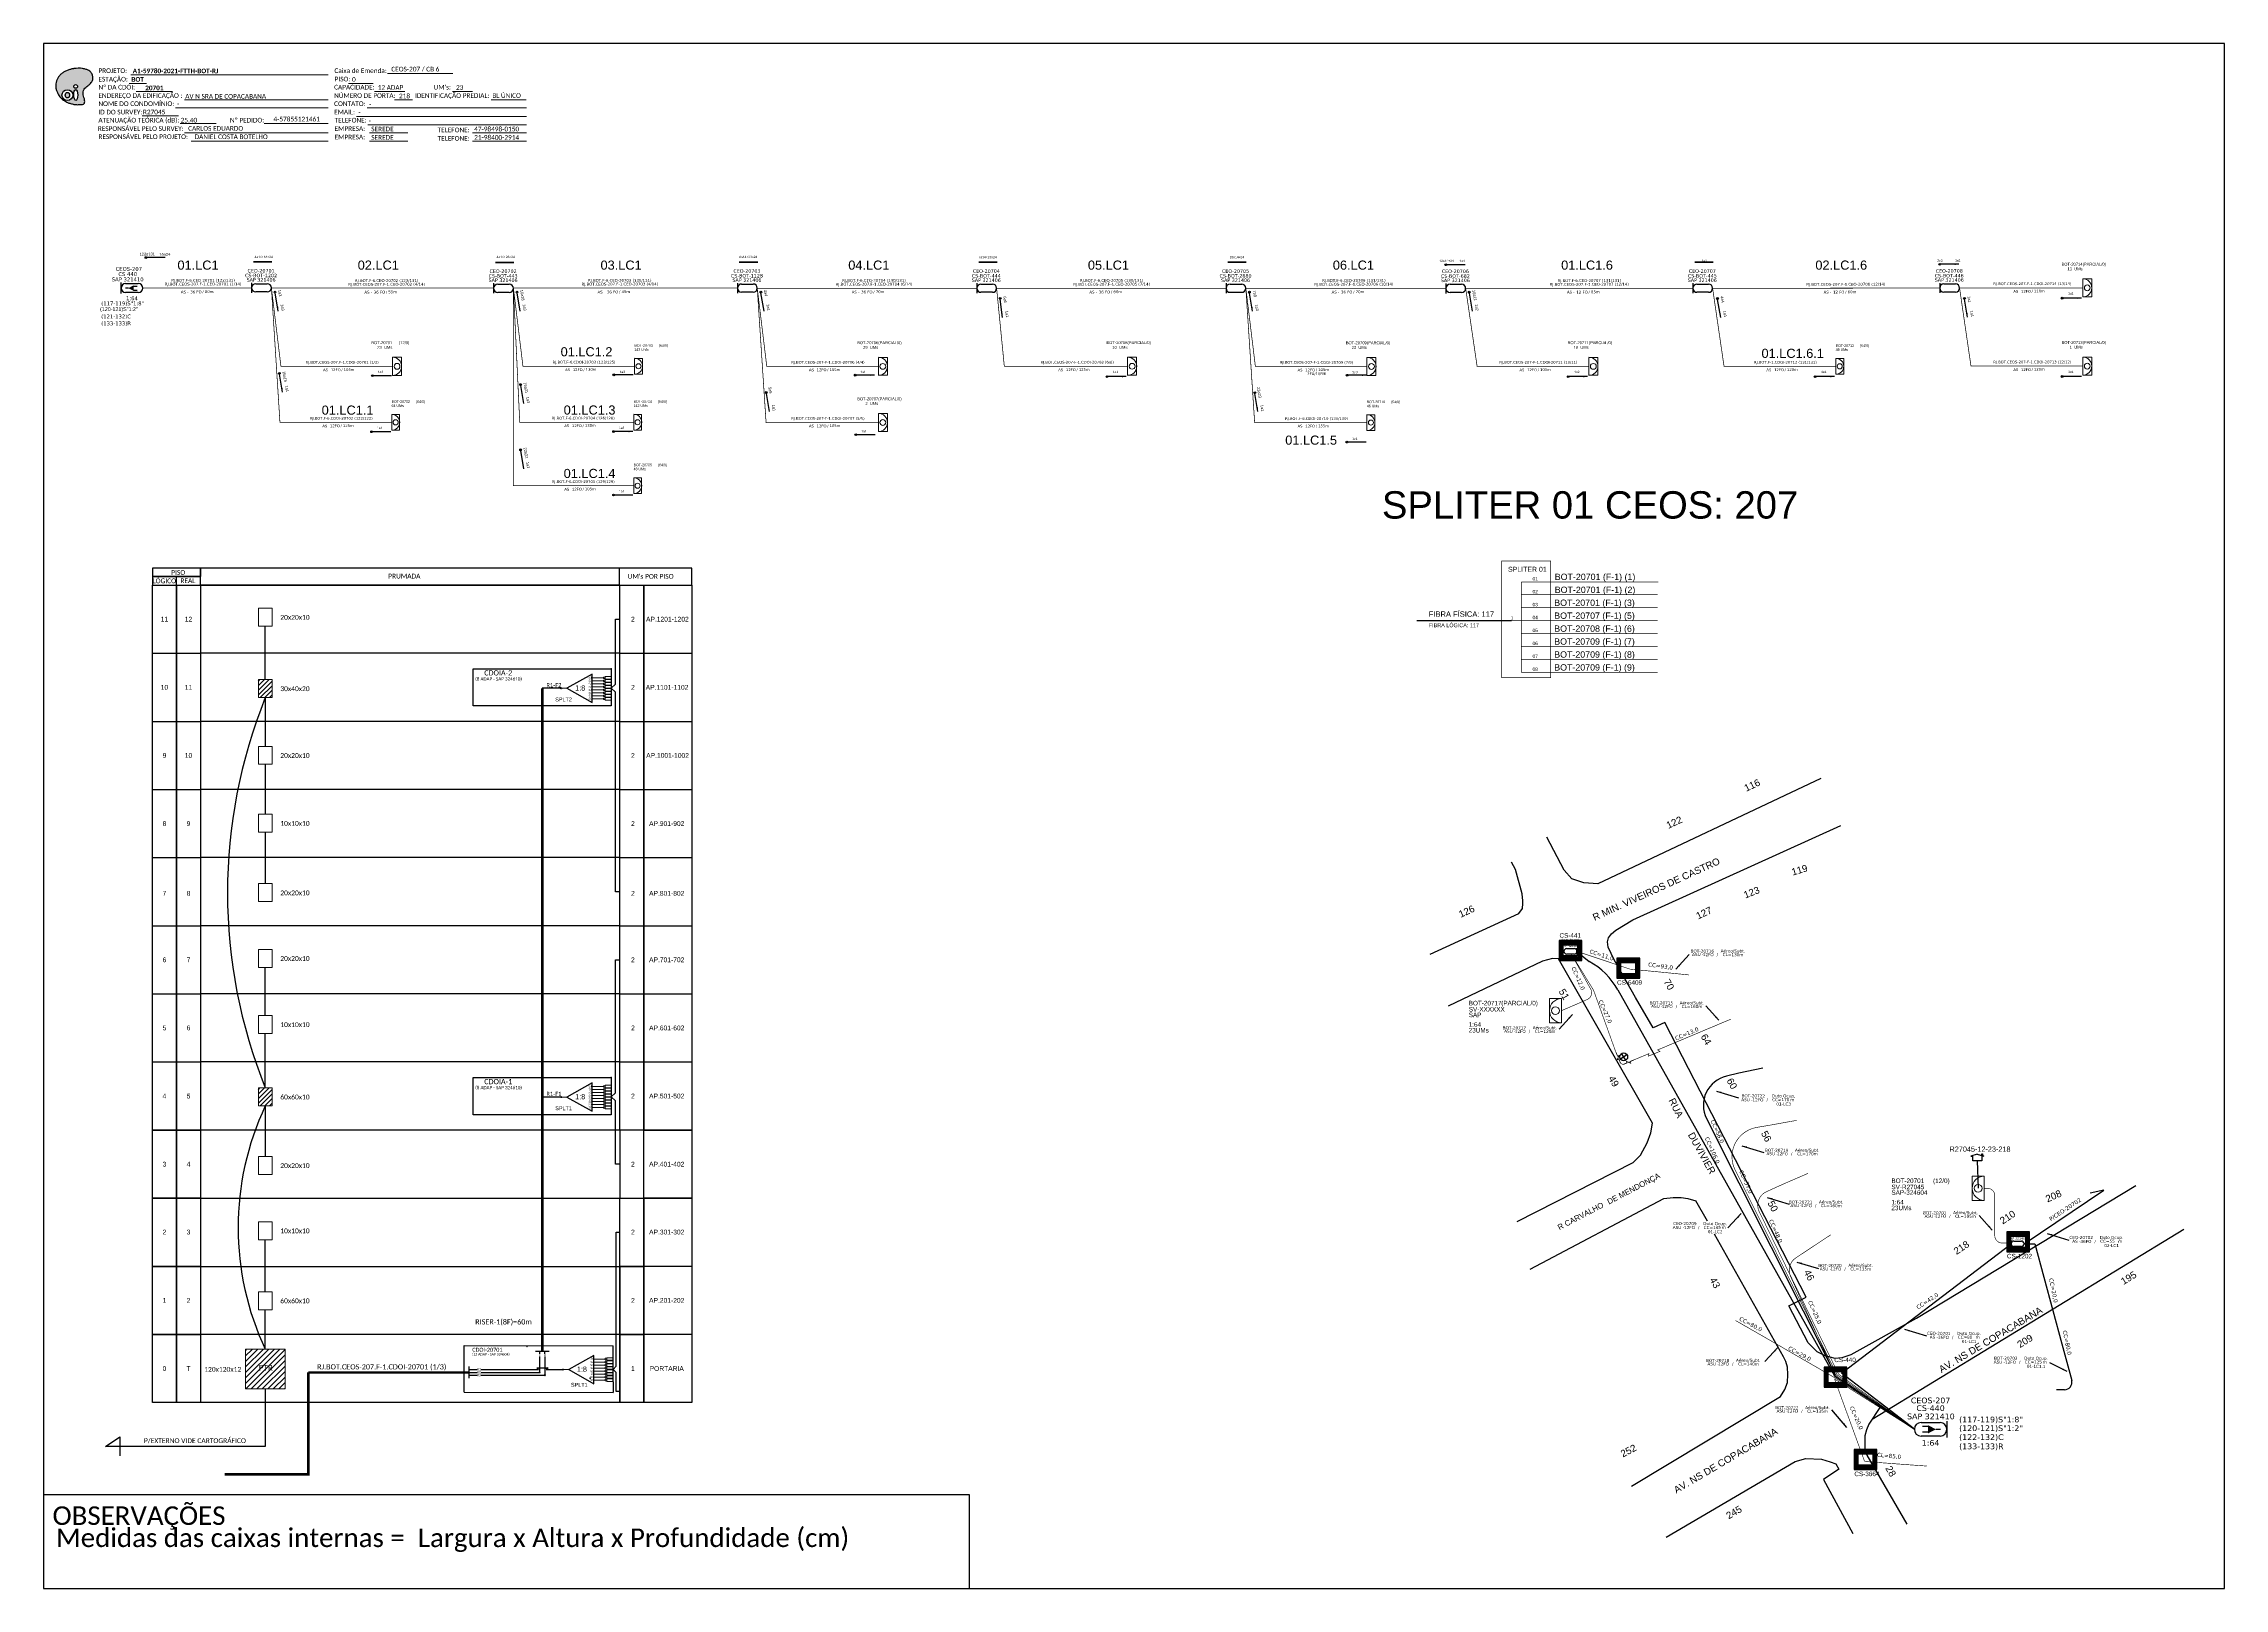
# Model space of a CAD drawing. Header units: inches. Extents: x 21510 to 26976, y 7127 to 12274.
# Drawn here: x 25028 to 25866, y 11680 to 12274 of the extents above; entities that cross this region are included whole.
import ezdxf
from ezdxf.enums import TextEntityAlignment as Align

# ---------------------------------------------------------------- set-up
doc = ezdxf.new("R2010")
doc.units = ezdxf.units.IN
doc.header["$LTSCALE"] = 0.5
doc.linetypes.add('DIVIDE2', pattern=[0.625, 0.25, -0.125, 0, -0.125, 0, -0.125])
for name, color, linetype in [('10.1-Caixas Subterrâneas', 5, 'Continuous'), ('20.4-CEOS', 1, 'Continuous'), ('20.5-CEO', 1, 'Continuous'), ('CAP a instalar', 1, 'Continuous'), ('celulas gpon', 7, 'Continuous'), ('label_cabos', 7, 'Continuous'), ('ml', 1, 'Continuous'), ('MUB', 252, 'Continuous'), ('NET-RETIRAR', 54, 'DIVIDE2'), ('Postes Existentes NA', 1, 'Continuous'), ('Seta indicação do cabo', 7, 'Continuous'), ('Subida Lateral', 5, 'Continuous'), ('surveys', 7, 'Continuous'), ('surveys legendas', 7, 'Continuous'), ('texto', 255, 'Continuous')]:
    doc.layers.add(name, color=color, linetype=linetype)
for name, color, linetype, lineweight in [('10.4-Postes', 1, 'Continuous', 0), ("20.0-LEGENDA DOS CDO'S", 1, 'Continuous', 0), ('20.1-CDO_INTERIOR', 1, 'Continuous', 0), ('40.1-ETIQUETAS', 1, 'Continuous', 20)]:
    doc.layers.add(name, color=color, linetype=linetype, lineweight=lineweight)
doc.styles.add('ARIAL', font='arial.ttf')
doc.styles.add('DIGICADE', font='arial.ttf')
doc.styles.add('ROMANS', font='arial.ttf')
doc.styles.add('siredit', font='verdana.ttf')
doc.styles.get("Standard").update_dxf_attribs({"font": 'arial.ttf'})
doc.styles.add('WMF-Calibri0', font='calibri.ttf')
doc.styles.add('WMF-Calibri1', font='calibrib.ttf')
doc.linetypes.add('FENCELINE1', pattern='A,0.25,-0.1,[133,ltypeshp.shx,S=0.1,R=0,X=-0.1,Y=0],-0.1,1', length=1.45)
doc.dimstyles.new('CC', dxfattribs={"dimtxt": 1, "dimasz": 2, "dimexe": 0.18, "dimexo": 0.0625, "dimgap": 0.09, "dimtad": 0, "dimdec": 0, "dimrnd": 1, "dimzin": 0, "dimdsep": 46, "dimtxsty": 'siredit', "dimblk": 'NONE', "dimcen": 0, "dimse1": 1, "dimse2": 1, "dimsd1": 1, "dimsd2": 1, "dimclrt": 7, "dimadec": 0, "dimazin": 0, "dimtfac": 1, "dimtdec": 0, "dimtofl": 0, "dimtmove": 0, "dimatfit": 3, "dimfxl": 0, "dimtolj": 1, "dimtzin": 0, "dimarcsym": 0})

# ---------------------------------------------------------------- blocks, each defined once
blk = doc.blocks.new('*X3')
at = {"color": 0, "linetype": 'Continuous'}
for p, q in [((-1.25, 0.34099), (-0.49099, 1.1)), ((-1.25, 0.517767), (-0.667767, 1.1)), ((-1.25, 0.694544), (-0.844544, 1.1)), ((-1.25, 0.87132), (-1.02132, 1.1)), ((-1.25, 1.048097), (-1.198097, 1.1)), ((-1.25, 0.164214), (-0.8035, 0.610714)), ((-1.25, -0.012563), (-0.8035, 0.433937)), ((-1.25, -0.18934), (-0.8035, 0.25716)), ((-1.25, -0.366117), (-0.8035, 0.080383)), ((-0.789214, 0.625), (-0.314214, 1.1)), ((-0.612437, 0.625), (-0.137437, 1.1)), ((-0.43566, 0.625), (0.03934, 1.1)), ((-0.258883, 0.625), (0.216117, 1.1)), ((-0.082107, 0.625), (0.392893, 1.1)), ((0.09467, 0.625), (0.56967, 1.1)), ((0.271447, 0.625), (0.746447, 1.1)), ((0.448223, 0.625), (0.923223, 1.1)), ((0.625, 0.625), (1.1, 1.1)), ((0.801777, 0.625), (1.25, 1.073223)), ((0.8035, 0.449947), (1.25, 0.896447)), ((0.8035, 0.27317), (1.25, 0.71967)), ((0.8035, 0.096393), (1.25, 0.542893)), ((0.8035, -0.080383), (1.25, 0.366117)), ((0.8035, -0.25716), (1.25, 0.18934)), ((0.8035, -0.433937), (1.25, 0.012563)), ((-1.25, -0.542893), (-0.8035, -0.096393)), ((-1.25, -0.71967), (-0.8035, -0.27317)), ((-1.25, -0.896447), (-0.8035, -0.449947)), ((-1.25, -1.073223), (-0.801777, -0.625)), ((-1.1, -1.1), (-0.625, -0.625)), ((-0.923223, -1.1), (-0.448223, -0.625)), ((-0.746447, -1.1), (-0.271447, -0.625)), ((-0.56967, -1.1), (-0.09467, -0.625)), ((-0.392893, -1.1), (0.082107, -0.625)), ((-0.216117, -1.1), (0.258883, -0.625)), ((-0.03934, -1.1), (0.43566, -0.625)), ((0.137437, -1.1), (0.612437, -0.625)), ((0.314214, -1.1), (0.789214, -0.625)), ((0.49099, -1.1), (1.25, -0.34099)), ((0.667767, -1.1), (1.25, -0.517767)), ((0.8035, -0.610714), (1.25, -0.164214)), ((0.844544, -1.1), (1.25, -0.694544)), ((1.02132, -1.1), (1.25, -0.87132)), ((1.198097, -1.1), (1.25, -1.048097))]:
    blk.add_line(p, q, dxfattribs=at)
blk = doc.blocks.new('MANHOLE_MQ')
at = {"color": 0, "linetype": 'Continuous'}
for p, q in [((0.0000062, 0.0000057), (-0.0000063, 0.0000057)), ((-0.0000063, 0.0000057), (-0.0000063, -0.0000053)), ((-0.000004, 0.0000033), (0.000004, 0.0000033)), ((-0.000004, -0.0000029), (-0.000004, 0.0000033)), ((0.000004, 0.0000033), (0.000004, -0.0000029)), ((0.0000062, -0.0000053), (0.0000062, 0.0000057)), ((-0.0000063, -0.0000053), (0.0000062, -0.0000053)), ((0.000004, -0.0000029), (-0.000004, -0.0000029)), ((0.000004, -0.0000029), (0.000004, -0.0000029))]:
    blk.add_line(p, q, dxfattribs=at)
at = {"color": 0, "linetype": 'Continuous', "xscale": 5e-06, "yscale": 5e-06, "zscale": 1e-05}
blk.add_blockref('*X3', (0, 0.0000002), dxfattribs=at)
blk = doc.blocks.new('CDOI_CT_ESQ')
at = {"layer": '20.1-CDO_INTERIOR', "color": 8, "lineweight": 18}
blk.add_lwpolyline([(4.92, -0.36), (4.92, 3.89), (7.04, 3.89), (7.05, -0.36)], close=True, dxfattribs=at)
blk.add_circle((5.98, 1.76), 0.68, dxfattribs=at)
blk.add_arc((7.04, 1.76), 2.12, 90.0531, 270.0531, dxfattribs=at)
at = {"layer": "20.0-LEGENDA DOS CDO'S", "color": 8, "style": 'ARIAL'}
for tag, p in [('SAP', (-9.3, 0.61)), ('CDO_N', (-9.3, 2.69)), ('SURVEY', (-9.3, 1.6)), ('1:XX', (-9.31, -1.08)), ('UMS', (-9.31, -2.09))]:
    blk.add_attdef(tag, p, '', height=0.8, rotation=359.9724, dxfattribs=at)
blk.add_attdef('FIBRAS_UTILIZADAS', text='', height=0.8, rotation=359.9724, dxfattribs=at).set_placement((-1.59, 2.69), align=Align.CENTER)
blk = doc.blocks.new('*U119')
at = {"color": 10}
for points in [[(41172, 12883), (40951, 13058)], [(40974, 12860), (41149, 13081)]]:
    blk.add_lwpolyline(points, dxfattribs=at)
blk.add_circle((41062, 12971), 141, dxfattribs=at)
blk = doc.blocks.new('Inst CB DT OCUP CFOA-SM-AS-80-TS-36')
at = {"layer": 'label_cabos', "color": 0, "style": 'siredit'}
for tag, flags, p in [('ID_ATIVIDADE', 3, (1.31, 2.67)), ('FATOR', 1, (11.56, 2.55))]:
    blk.add_attdef(tag, text='', height=1, rotation=359.69001, dxfattribs=dict(at, flags=flags)).set_placement(p, align=Align.MIDDLE_CENTER)
for tag, p in [('TIPO_CABO', (1.76, 0)), ('DESTINO_CABO', (3.13, 1.26)), ('CABO', (4.69, -0.05)), ('/', (7.71, -0.05)), ('LANCE', (10.91, 0)), ('TIPO_CABO', (13.11, 1.24)), ('UND', (15.96, 0)), ('FID', (13.15, -1.41))]:
    blk.add_attdef(tag, text='', height=1, rotation=359.69001, dxfattribs=at).set_placement(p, align=Align.MIDDLE_CENTER)
blk.add_attdef('QTDE', (12.43, -0.47), '', height=1, rotation=359.69001, dxfattribs=at)
blk = doc.blocks.new('_None')
blk = doc.blocks.new('LEGENDA DOS CABOS')
at = {"layer": 'label_cabos', "color": 0, "style": 'siredit'}
for tag, p in [('TIPO_CABO', (2.74, 0.52)), ('ID', (4.24, 1.63)), ('CABO', (6.16, 0.47)), ('/', (9.19, 0.47)), ('METROS', (14.36, 0.47)), ('XX', (14.31, 1.67))]:
    blk.add_attdef(tag, text='', height=1, rotation=359.69001, dxfattribs=at).set_placement(p, align=Align.MIDDLE_CENTER)
blk = doc.blocks.new('Inst CB DT OCUP CFOA-SM-ASU-120-S-12')
at = {"layer": 'label_cabos', "color": 0, "style": 'siredit'}
for tag, flags, p in [('ID_ATIVIDADE', 3, (1.31, 2.67)), ('FATOR', 1, (11.56, 2.55))]:
    blk.add_attdef(tag, text='', height=1, rotation=359.69001, dxfattribs=dict(at, flags=flags)).set_placement(p, align=Align.MIDDLE_CENTER)
for tag, p in [('TIPO_CABO', (1.26, 0)), ('DESTINO_CABO', (3.13, 1.26)), ('CABO', (4.69, -0.05)), ('/', (7.71, -0.05)), ('LANCE', (10.91, 0)), ('TIPO_CABO', (13.11, 1.24)), ('UND', (15.96, 0)), ('FID', (13.15, -1.41))]:
    blk.add_attdef(tag, text='', height=1, rotation=359.69001, dxfattribs=at).set_placement(p, align=Align.MIDDLE_CENTER)
blk.add_attdef('QTDE', (12.43, -0.47), '', height=1, rotation=359.69001, dxfattribs=at)
blk = doc.blocks.new('ETIQUETA_RS5F')
at = {"layer": '40.1-ETIQUETAS', "color": 0, "style": 'siredit'}
blk.add_text('/', height=1.5, dxfattribs=at).set_placement((1.5, -2), align=Align.MIDDLE_RIGHT)
for tag, p in [('ETIQUETA_R_SECUNDARIA', (1.2, 2.1)), ('ETIQUETA_R_PRIMARIA', (1.2, 4.1)), ('F_ATIVAS/F_MORTAS', (1.1, -4.2))]:
    blk.add_attdef(tag, text='', height=1.5, dxfattribs=at).set_placement(p, align=Align.MIDDLE_CENTER)
for tag, p in [('TIPO_CABO', (-6.6, -2.1)), ('CAP_CABO', (0.4, -2.1))]:
    blk.add_attdef(tag, text='', height=1.5, dxfattribs=at).set_placement(p, align=Align.MIDDLE_RIGHT)
for tag, p in [('FUSÃO_1', (0.8, -8.4)), ('FUSÃO_2', (0.8, -10.6)), ('FUSÃO_3', (0.8, -12.9)), ('FUSÃO_4', (0.8, -15.1)), ('FUSÃO_5', (0.8, -17.2))]:
    blk.add_attdef(tag, text='', height=1.5, dxfattribs=at).set_placement(p, align=Align.CENTER)
blk.add_attdef('METROS', text='', height=1.5, dxfattribs=at).set_placement((2.1, -2), align=Align.MIDDLE_LEFT)
blk = doc.blocks.new('CDOI_INT')
at = {"layer": '20.1-CDO_INTERIOR', "color": 0, "lineweight": 18}
blk.add_lwpolyline([(4.2, -4.2), (4.2, 4.2), (0, 4.2), (0, -4.2)], close=True, dxfattribs=at)
blk.add_circle((2.1, 0), 1.36, dxfattribs=at)
blk.add_arc((0, 0), 4.25, 270, 90, dxfattribs=at)
at = {"layer": "20.0-LEGENDA DOS CDO'S", "color": 0, "style": 'ARIAL'}
for tag, p in [('CDO_N', (-0.1, 10.4)), ('SPLITER_1', (21.2, 10.4)), ('SURVEY', (-0.1, 8.2)), ('SAP', (-0.1, 6.2)), ('SPLITER_2', (21.2, 8.7)), ('1:XX', (5.9, -2.2)), ('UMS', (5.9, -4.2))]:
    blk.add_attdef(tag, p, '', height=1.36, dxfattribs=at)
blk.add_attdef('FIBRAS_UTILIZADAS', text='', height=1.36, dxfattribs=at).set_placement((15.3, 10.4), align=Align.CENTER)
blk = doc.blocks.new('CEOS_RP_CT_DRT')
at = {"layer": '20.4-CEOS', "color": 0}
for p, q in [((-4.54, 1.19), (-1.19, 1.19)), ((-1.19, -1.19), (-4.54, -1.19))]:
    blk.add_line(p, q, dxfattribs=at)
for points in [[(-5.73, -1.43), (-5.73, 1.44)], [(-3.79, 0), (-4.59, 0)], [(-2.47, 0.48), (-1.45, 0.48)], [(-2.47, -0.52), (-1.45, -0.52)]]:
    blk.add_lwpolyline(points, dxfattribs=at)
blk.add_lwpolyline([(-3.79, 0, 0, 1.47, 0), (-2.41, 0, 1.47, 1.47, 0)], format="xyseb", dxfattribs=at)
for centre, start, end in [((-4.54, 0), 90, 270), ((-1.19, 0), 270, 90)]:
    blk.add_arc(centre, 1.19, start, end, dxfattribs=at)
at = {"layer": '20.4-CEOS', "color": 7, "style": 'siredit'}
for tag, p in [('Nº_DA_CEOS', (-2.86, 5.6)), ('LOCAL', (-2.86, 4.24)), ('SAP', (-2.86, 2.78)), ('RACIO_SPLITAGEM', (-2.86, -1.88)), ('FIBRAS_SPLITTER', (-2.86, -3.58)), ('FIBRAS_TOP_C', (-2.86, -5.08)), ('RESERVA_FINAIS', (-2.86, -6.39))]:
    blk.add_attdef(tag, text='', height=1.01, dxfattribs=at).set_placement(p, align=Align.TOP_CENTER)
blk = doc.blocks.new('OI')
h = blk.add_hatch(color=40)
edge = h.paths.add_edge_path()
edge.add_spline(control_points=[(4.35, -0.67), (3.92, -0.99), (3.26, -1.5), (2.81, -2.59), (2.9, -3.5), (3.06, -4.27), (3.31, -4.85), (3.37, -5.39), (3.4, -5.88), (3.2, -6.4), (2.54, -6.61), (1.65, -6.63), (0.55, -6.67), (-0.56, -6.42), (-1.61, -6.14), (-2.77, -5.61), (-3.92, -4.77), (-4.89, -3.7), (-5.34, -2.65), (-5.6, -1.94), (-5.85, -0.96), (-5.71, 0.47), (-5.1, 2.02), (-4.14, 3.02), (-3.3, 3.61), (-2.37, 4.16), (-1.36, 4.44), (-0.56, 4.7), (0.79, 4.85), (2.24, 4.97), (3.79, 4.57), (4.67, 4.21), (5.44, 3.65), (5.76, 2.99), (6.03, 2.21), (6.01, 1.46), (5.72, 0.64), (5.31, 0.08), (4.88, -0.38), (4.51, -0.55), (4.35, -0.67)], knot_values=[0, 0, 0, 0, 1.60434, 2.417191, 3.427595, 4.282808, 4.776746, 5.304182, 5.888771, 6.258406, 6.858137, 7.79129, 8.986195, 10.124242, 11.187857, 12.242908, 13.953784, 15.414161, 16.515391, 17.349188, 17.675853, 19.552021, 21.515531, 22.568638, 23.63245, 24.621084, 25.782718, 26.745347, 27.142653, 29.870543, 31.004649, 31.921532, 32.709589, 33.801391, 34.042471, 35.192333, 35.971461, 36.628871, 37.254359, 37.836911, 37.836911, 37.836911, 37.836911], degree=3, periodic=0)
h.paths.add_polyline_path([(1.13, -0.87, -1), (-0.04, -0.87, -1)], flags=16)
edge = h.paths.add_edge_path(flags=16)
edge.add_ellipse((0.56, -3.59), major_axis=(-0.02, 1.71), ratio=0.361305, start_angle=0, end_angle=360)
h.paths.add_polyline_path([(-0.36, -3.62, -1), (-3.8, -3.62, -1)], flags=16)
edge = h.paths.add_edge_path(flags=0)
edge.add_ellipse((-2.08, -3.62), major_axis=(0, 0.885), ratio=0.758294, start_angle=0, end_angle=360)
at = {"color": 40}
for centre, radius in [((-2.08, -3.62), 1.72), ((0.54, -0.87), 0.587)]:
    blk.add_circle(centre, radius, dxfattribs=at)
blk.add_ellipse((-2.08, -3.62), major_axis=(0, 0.885), ratio=0.758294, start_param=-3.141592653589792, end_param=3.141592653589792, dxfattribs=at)
blk.add_ellipse((0.56, -3.59), major_axis=(-0.02, 1.71), ratio=0.361305, dxfattribs=at)
at = {"color": 40, "start_tangent": (-0.800898, -0.598801), "end_tangent": (-0.800898, -0.598801)}
blk.add_spline([(4.35, -0.67), (3.2, -1.78), (2.9, -2.54), (2.92, -3.55), (3.12, -4.38), (3.28, -4.85), (3.37, -5.37), (3.35, -5.95), (3.2, -6.29), (2.66, -6.55), (1.73, -6.63), (0.54, -6.62), (-0.58, -6.41), (-1.6, -6.11), (-2.56, -5.67), (-3.95, -4.67), (-4.89, -3.56), (-5.37, -2.56), (-5.64, -1.78), (-5.72, -1.46), (-5.63, 0.42), (-4.84, 2.22), (-4.13, 2.99), (-3.27, 3.62), (-2.4, 4.09), (-1.3, 4.47), (-0.37, 4.72), (0.02, 4.77), (2.75, 4.8), (3.85, 4.53), (4.69, 4.16), (5.31, 3.68), (5.85, 2.73), (5.93, 2.5), (5.94, 1.35), (5.67, 0.62), (5.29, 0.08), (4.84, -0.36), (4.35, -0.67)], degree=3, dxfattribs=at)
blk = doc.blocks.new('SURVEY_SURVEY')
for p, q in [((-0.000013, 0.0000127), (-0.0000255, 0.000009)), ((-0.0000255, 0.000009), (-0.0000216, 0.000009)), ((-0.0000216, 0), (-0.0000216, 0.000009)), ((-0.000013, 0.0000127), (-0.0000004, 0.000009)), ((-0.0000045, 0.0000132), (-0.0000032, 0.0000132)), ((-0.0000045, 0.0000103), (-0.0000045, 0.0000132)), ((-0.0000004, 0.000009), (-0.0000043, 0.000009)), ((-0.0000043, 0.000009), (-0.0000043, 0)), ((-0.0000032, 0.0000132), (-0.0000032, 0.0000099)), ((-0.0000043, 0), (-0.0000216, 0))]:
    blk.add_line(p, q)
blk = doc.blocks.new('A$C415C251F')
at = {"color": 3}
blk.add_point((0, 0), dxfattribs=at)
blk = doc.blocks.new('SPLT_1-8_SC-APC')
at = {"color": 1, "lineweight": 0}
blk.add_lwpolyline([(-17.04, -7.55), (-19.26, -7.55)], dxfattribs=at)
at = {"color": 1}
blk.add_lwpolyline([(-7.37, -2.1), (-17.04, -7.55), (-7.37, -13), (-7.37, -2.1)], dxfattribs=at)
at = {"color": 3, "lineweight": 0}
for points in [[(-2.99, -3.51), (-7.37, -3.51)], [(-7.37, -4.66), (-2.99, -4.66)], [(-7.37, -5.82), (-2.99, -5.82)], [(-7.37, -6.97), (-2.99, -6.97)], [(-7.37, -8.12), (-2.99, -8.12)], [(-2.41, -3.02), (-2.41, -4)], [(-2.41, -3.02), (0, -3.02)], [(-2.41, -4), (0, -4)], [(-2.41, -4.17), (-2.41, -5.16)], [(-2.41, -4.17), (0, -4.17)], [(-2.41, -5.16), (0, -5.16)], [(-2.41, -5.32), (-2.41, -6.31)], [(-2.41, -5.32), (0, -5.32)], [(-2.41, -6.31), (0, -6.31)], [(-2.41, -6.48), (-2.41, -7.46)], [(-2.41, -6.48), (0, -6.48)], [(-2.41, -7.46), (0, -7.46)], [(-2.41, -7.63), (-2.41, -8.62)], [(-2.41, -7.63), (0, -7.63)], [(-7.37, -9.28), (-2.99, -9.28)], [(-7.37, -10.43), (-2.99, -10.43)], [(-7.37, -11.58), (-2.99, -11.58)], [(-2.41, -8.62), (0, -8.62)], [(-2.41, -8.78), (-2.41, -9.77)], [(-2.41, -8.78), (0, -8.78)], [(-2.41, -9.77), (0, -9.77)], [(-2.41, -9.94), (-2.41, -10.92)], [(-2.41, -9.94), (0, -9.94)], [(-2.41, -10.92), (0, -10.92)], [(-2.41, -11.09), (-2.41, -12.08)], [(-2.41, -11.09), (0, -11.09)], [(-2.41, -12.08), (0, -12.08)]]:
    blk.add_lwpolyline(points, dxfattribs=at)
for points in [[(-2.99, -3.22), (-2.41, -3.22), (-2.41, -3.8), (-2.99, -3.8)], [(-2.99, -4.38), (-2.41, -4.38), (-2.41, -4.95), (-2.99, -4.95)], [(-2.99, -5.53), (-2.41, -5.53), (-2.41, -6.1), (-2.99, -6.1)], [(-2.99, -6.68), (-2.41, -6.68), (-2.41, -7.26), (-2.99, -7.26)], [(-2.99, -7.84), (-2.41, -7.84), (-2.41, -8.41), (-2.99, -8.41)], [(-2.99, -8.99), (-2.41, -8.99), (-2.41, -9.56), (-2.99, -9.56)], [(-2.99, -10.14), (-2.41, -10.14), (-2.41, -10.72), (-2.99, -10.72)], [(-2.99, -11.3), (-2.41, -11.3), (-2.41, -11.87), (-2.99, -11.87)]]:
    blk.add_lwpolyline(points, close=True, dxfattribs=at)
at = {"color": 1, "style": 'ARIAL'}
for s, height, p in [('1:8', 2, (-13.91, -8.4)), ('S1', 0.75, (-8.74, -3.78)), ('S2', 0.75, (-8.74, -4.97)), ('S3', 0.75, (-8.74, -6.18)), ('S4', 0.75, (-8.74, -7.36)), ('S5', 0.75, (-8.74, -8.57)), ('S6', 0.75, (-8.74, -9.69)), ('S7', 0.75, (-8.74, -10.78)), ('S8', 0.75, (-8.74, -11.9))]:
    blk.add_text(s, height=height, dxfattribs=at).set_placement(p)
blk = doc.blocks.new('LEG_CDOIA8_C-SPLT_DIR')
at = {"color": 3}
blk.add_blockref('A$C415C251F', (0, 0), dxfattribs=at)
at = {"color": 1, "style": 'WMF-Calibri0', "flags": 4}
blk.add_attdef('CDO', (-26.8, -2.6), '', height=2, dxfattribs=at)
blk.add_attdef('MODELO', text='', height=1.5, dxfattribs=at).set_placement((-22.2, -4.5), align=Align.CENTER)
at = {"style": 'ARIAL', "flags": 4}
blk.add_attdef('SPLITAGEM', text='', height=1.5, dxfattribs=at).set_placement((-18.4, -12.6), align=Align.CENTER)
blk = doc.blocks.new('SETA 2')
at = {"layer": 'Seta indicação do cabo'}
h = blk.add_hatch(color=256, dxfattribs=at)
h.dxf.hatch_style = 1
h.paths.add_polyline_path([(348.97, 271.65, 1), (348.85, 271.65, 1)])
blk.add_circle((348.91, 271.65), 0.0626, dxfattribs=at)
blk.add_leader([(350.28, 271.65), (348.97, 271.65)], dimstyle='CC', override={"dimasz": 0.3}, dxfattribs=at)

msp = doc.modelspace()

# ---------------------------------------------------------------- hatches: boundary and pattern name
h = msp.add_hatch()
h.set_pattern_fill('ANSI31', color=1, scale=10)
h.set_pattern_definition([(45, (12922.7622, 10246.4114), (-0.88388348, 0.88388348), [])])
h.paths.add_polyline_path([(25115.58, 12029.41), (25110.29, 12029.41), (25110.29, 12022.51), (25115.58, 12022.51)])
h = msp.add_hatch(color=3)
h.dxf.hatch_style = 1
edge = h.paths.add_edge_path()
edge.add_arc((25226.72, 12026.07), 0.205, 0, 360)
h = msp.add_hatch()
h.set_pattern_fill('ANSI31', color=1, scale=10)
h.set_pattern_definition([(45, (12922.7622, 10089.4132), (-0.88388348, 0.88388348), [])])
h.paths.add_polyline_path([(25115.58, 11872.41), (25110.29, 11872.41), (25110.29, 11865.51), (25115.58, 11865.51)])
h = msp.add_hatch(color=3)
h.dxf.hatch_style = 1
edge = h.paths.add_edge_path()
edge.add_arc((25226.72, 11868.9), 0.205, 0, 360)
h = msp.add_hatch()
h.set_pattern_fill('ANSI31', color=1, scale=12, style=0)
h.set_pattern_definition([(45, (24371.7611, 11294.6125), (-1.0606602, 1.0606602), [])])
h.paths.add_polyline_path([(25120.52, 11771.88), (25105.35, 11771.88), (25105.35, 11756.73), (25120.52, 11756.73)])
h.paths.add_polyline_path([(25110.07, 11762.82), (25116.59, 11762.82), (25116.59, 11766.77), (25110.07, 11766.77)], flags=9)
h = msp.add_hatch(color=3)
h.dxf.hatch_style = 1
edge = h.paths.add_edge_path()
edge.add_arc((25218.41, 11763), 0.195, 0, 360)
h = msp.add_hatch(color=3)
h.dxf.hatch_style = 1
edge = h.paths.add_edge_path()
edge.add_arc((25218.41, 11763), 0.195, 0, 360)
h = msp.add_hatch(color=3)
h.dxf.hatch_style = 1
edge = h.paths.add_edge_path()
edge.add_arc((25220.42, 11761.94), 0.195, 0, 360)
h = msp.add_hatch(color=3)
h.dxf.hatch_style = 1
edge = h.paths.add_edge_path()
edge.add_arc((25220.42, 11761.94), 0.195, 0, 360)
h = msp.add_hatch(color=3)
h.dxf.hatch_style = 1
edge = h.paths.add_edge_path()
edge.add_arc((25227.36, 11764.12), 0.195, 0, 360)
h = msp.add_hatch(color=3)
h.dxf.hatch_style = 1
edge = h.paths.add_edge_path()
edge.add_arc((25227.36, 11764.12), 0.195, 0, 360)

# ---------------------------------------------------------------- linework, layer by layer
at = {"color": 0}
for p, q in [((25069.52, 12065.75), (25078.78, 12065.75)), ((25069.52, 12039.56), (25069.52, 12065.75)), ((25069.52, 12065.75), (25078.78, 12065.75)), ((25078.78, 12065.75), (25078.78, 12039.56)), ((25078.78, 12065.75), (25088.04, 12065.75)), ((25078.78, 12039.56), (25078.78, 12065.75)), ((25078.78, 12065.75), (25088.04, 12065.75)), ((25249.2, 12065.75), (25088.04, 12065.75)), ((25088.04, 12065.75), (25088.04, 12039.56)), ((25249.2, 12065.75), (25088.04, 12065.75)), ((25249.2, 12065.75), (25258.46, 12065.75)), ((25249.2, 12039.56), (25249.2, 12065.75)), ((25249.2, 12065.75), (25258.46, 12065.75)), ((25258.46, 12065.75), (25276.97, 12065.75)), ((25258.46, 12039.56), (25258.46, 12065.75)), ((25258.46, 12065.75), (25258.46, 12039.56)), ((25258.46, 12065.75), (25276.97, 12065.75)), ((25276.97, 12065.75), (25276.97, 12039.56)), ((25069.52, 12039.56), (25078.78, 12039.56)), ((25069.52, 12013.36), (25069.52, 12039.56)), ((25078.78, 12039.56), (25078.78, 12013.36)), ((25078.78, 12039.56), (25088.04, 12039.56)), ((25078.78, 12013.36), (25078.78, 12039.56)), ((25249.2, 12039.56), (25088.04, 12039.56)), ((25088.04, 12039.56), (25088.04, 12013.36)), ((25249.2, 12039.56), (25258.46, 12039.56)), ((25249.2, 12013.36), (25249.2, 12039.56)), ((25258.46, 12039.56), (25276.97, 12039.56)), ((25258.46, 12013.36), (25258.46, 12039.56)), ((25258.46, 12039.56), (25258.46, 12013.36)), ((25276.97, 12039.56), (25276.97, 12013.36)), ((25069.52, 12013.36), (25078.78, 12013.36)), ((25069.52, 11987.17), (25069.52, 12013.36)), ((25078.78, 12013.36), (25078.78, 11987.17)), ((25078.78, 12013.36), (25088.04, 12013.36)), ((25078.78, 11987.17), (25078.78, 12013.36)), ((25249.2, 12013.36), (25088.04, 12013.36)), ((25088.04, 12013.36), (25088.04, 11987.17)), ((25249.2, 12013.36), (25258.46, 12013.36)), ((25249.2, 11987.17), (25249.2, 12013.36)), ((25258.46, 12013.36), (25276.97, 12013.36)), ((25258.46, 11987.17), (25258.46, 12013.36)), ((25258.46, 12013.36), (25258.46, 11987.17)), ((25276.97, 12013.36), (25276.97, 11987.17)), ((25069.52, 11987.17), (25078.78, 11987.17)), ((25069.52, 11960.97), (25069.52, 11987.17)), ((25078.78, 11987.17), (25078.78, 11960.97)), ((25078.78, 11987.17), (25088.04, 11987.17)), ((25078.78, 11960.97), (25078.78, 11987.17)), ((25249.2, 11987.17), (25088.04, 11987.17)), ((25088.04, 11987.17), (25088.04, 11960.97)), ((25249.2, 11987.17), (25258.46, 11987.17)), ((25249.2, 11960.97), (25249.2, 11987.17)), ((25258.46, 11987.17), (25276.97, 11987.17)), ((25258.46, 11960.97), (25258.46, 11987.17)), ((25258.46, 11987.17), (25258.46, 11960.97)), ((25276.97, 11987.17), (25276.97, 11960.97)), ((25069.52, 11960.97), (25078.78, 11960.97)), ((25069.52, 11934.78), (25069.52, 11960.97)), ((25078.78, 11960.97), (25078.78, 11934.78)), ((25078.78, 11960.97), (25088.04, 11960.97)), ((25078.78, 11934.78), (25078.78, 11960.97)), ((25249.2, 11960.97), (25088.04, 11960.97)), ((25088.04, 11960.97), (25088.04, 11934.78)), ((25249.2, 11960.97), (25258.46, 11960.97)), ((25249.2, 11934.78), (25249.2, 11960.97)), ((25258.46, 11960.97), (25276.97, 11960.97)), ((25258.46, 11934.78), (25258.46, 11960.97)), ((25258.46, 11960.97), (25258.46, 11934.78)), ((25276.97, 11960.97), (25276.97, 11934.78)), ((25069.52, 11934.78), (25078.78, 11934.78)), ((25069.52, 11908.58), (25069.52, 11934.78)), ((25078.78, 11934.78), (25078.78, 11908.58)), ((25078.78, 11934.78), (25088.04, 11934.78)), ((25078.78, 11908.58), (25078.78, 11934.78)), ((25249.2, 11934.78), (25088.04, 11934.78)), ((25088.04, 11934.78), (25088.04, 11908.58)), ((25249.2, 11934.78), (25258.46, 11934.78)), ((25249.2, 11908.58), (25249.2, 11934.78)), ((25258.46, 11934.78), (25276.97, 11934.78)), ((25258.46, 11908.58), (25258.46, 11934.78)), ((25258.46, 11934.78), (25258.46, 11908.58)), ((25276.97, 11934.78), (25276.97, 11908.58)), ((25069.52, 11908.58), (25078.78, 11908.58)), ((25069.52, 11882.39), (25069.52, 11908.58)), ((25078.78, 11908.58), (25078.78, 11882.39)), ((25078.78, 11908.58), (25088.04, 11908.58)), ((25078.78, 11882.39), (25078.78, 11908.58)), ((25249.2, 11908.58), (25088.04, 11908.58)), ((25088.04, 11908.58), (25088.04, 11882.39)), ((25249.2, 11908.58), (25258.46, 11908.58)), ((25249.2, 11882.39), (25249.2, 11908.58)), ((25258.46, 11908.58), (25276.97, 11908.58)), ((25258.46, 11882.39), (25258.46, 11908.58)), ((25258.46, 11908.58), (25258.46, 11882.39)), ((25276.97, 11908.58), (25276.97, 11882.39)), ((25249.2, 11882.39), (25088.04, 11882.39)), ((25249.2, 11856.19), (25088.04, 11856.19)), ((25249.2, 11856.19), (25249.2, 11830)), ((25088.04, 11830), (25249.2, 11830)), ((25088.04, 11803.8), (25249.2, 11803.8)), ((25249.2, 11803.8), (25249.2, 11777.61)), ((25258.46, 11777.61), (25258.46, 11803.8)), ((25276.97, 11803.8), (25276.97, 11777.61)), ((25249.2, 11777.61), (25088.04, 11777.61)), ((25249.2, 11777.61), (25249.2, 11751.41)), ((25276.97, 11777.61), (25258.46, 11777.61)), ((25258.46, 11751.41), (25258.46, 11777.61)), ((25276.97, 11777.61), (25276.97, 11751.41)), ((25249.2, 11751.41), (25088.04, 11751.41)), ((25276.97, 11751.41), (25258.46, 11751.41))]:
    msp.add_line(p, q, dxfattribs=at)
for points in [[(25027.69, 11679.98), (25866.25, 11679.98), (25866.25, 12273.98), (25027.69, 12273.98), (25027.69, 11679.98)], [(25078.78, 12065.75), (25078.78, 12069.04)], [(25088.04, 12065.75), (25276.97, 12065.75), (25276.97, 12072.33), (25088.04, 12072.33), (25088.04, 12072.33), (25088.04, 12069.04)], [(25249.19, 12065.75), (25249.19, 12072.33)], [(25191.34, 11763.19), (25191.34, 11763.19)], [(25027.69, 11716.03), (25383.63, 11716.03)]]:
    msp.add_lwpolyline(points)
at = {"color": 7, "lineweight": 0}
for points in [[(25061.16, 12261.94), (25137.13, 12261.94)], [(25159.97, 12262.43), (25185.1, 12262.43)], [(25060.64, 12258.66), (25067.19, 12258.66)], [(25063.3, 12255.59), (25077.25, 12255.59)], [(25081.87, 12252.35), (25137.13, 12252.35)], [(25144.93, 12258.7), (25154.41, 12258.7)], [(25154.98, 12255.59), (25166.59, 12255.59)], [(25162.56, 12252.35), (25169.5, 12252.35)], [(25184.92, 12255.59), (25192.58, 12255.59)], [(25199.73, 12252.35), (25213.29, 12252.35)], [(25065.62, 12246.17), (25079.57, 12246.17)], [(25078.46, 12249.24), (25137.13, 12249.24)], [(25080.16, 12243.21), (25094.1, 12243.21)], [(25112.49, 12243.21), (25136.98, 12243.21)], [(25112.99, 12243.22), (25137.14, 12243.22)], [(25148.05, 12246), (25213.32, 12246)], [(25152.09, 12249.24), (25213.32, 12249.24)], [(25081.87, 12239.65), (25137.13, 12239.65)], [(25084.36, 12236.41), (25137.13, 12236.41)], [(25152.34, 12242.76), (25213.32, 12242.76)], [(25152.95, 12239.65), (25167.74, 12239.65)], [(25152.95, 12236.41), (25167.74, 12236.41)], [(25192.55, 12239.65), (25213.32, 12239.65)], [(25192.55, 12236.41), (25213.32, 12236.41)]]:
    msp.add_lwpolyline(points, dxfattribs=at)
for points in [[(25069.52, 12069.04), (25088.04, 12069.04), (25088.04, 12072.33), (25069.52, 12072.33)], [(25069.52, 12065.75), (25088.04, 12065.75), (25088.04, 12069.04), (25069.52, 12069.04)]]:
    msp.add_lwpolyline(points, close=True)
at = {"const_width": 0.252}
msp.add_lwpolyline([(25588.35, 12075.01), (25607.19, 12075.01), (25607.19, 12030.22), (25588.35, 12030.22)], close=True, dxfattribs=at)
for points in [[(25595.96, 12067), (25648.56, 12067)], [(25595.96, 12067), (25595.96, 12067), (25595.96, 12032.18)], [(25595.96, 12067), (25648.56, 12067)], [(25595.96, 12062.03), (25648.36, 12062.03)], [(25592.16, 12052.08), (25595.96, 12052.08)], [(25595.96, 12057.05), (25648.36, 12057.05)], [(25595.96, 12052.08), (25648.36, 12052.08)], [(25595.96, 12047.11), (25648.36, 12047.11)], [(25595.96, 12042.13), (25648.36, 12042.13)], [(25595.96, 12037.16), (25648.36, 12037.16)], [(25595.96, 12032.18), (25648.36, 12032.18)]]:
    msp.add_lwpolyline(points, dxfattribs=at)
at = {"lineweight": 0}
for points in [[(25110.29, 12056.86), (25115.58, 12056.86), (25115.58, 12049.97), (25110.29, 12049.97)], [(25110.29, 12003.74), (25115.58, 12003.74), (25115.58, 11996.85), (25110.29, 11996.85)], [(25110.29, 11977.7), (25115.58, 11977.7), (25115.58, 11970.8), (25110.29, 11970.8)], [(25110.29, 11900.24), (25115.58, 11900.24), (25115.58, 11893.35), (25110.29, 11893.35)], [(25110.29, 11846.04), (25115.58, 11846.04), (25115.58, 11839.15), (25110.29, 11839.15)], [(25110.29, 11820.94), (25115.58, 11820.94), (25115.58, 11814.04), (25110.29, 11814.04)], [(25110.29, 11794.04), (25115.58, 11794.04), (25115.58, 11787.14), (25110.29, 11787.14)]]:
    msp.add_lwpolyline(points, close=True, dxfattribs=at)
at = {"color": 3}
for points in [[(25249.2, 11947.88), (25247.55, 11947.88), (25247.55, 12024.64), (25245.98, 12026.15), (25247.55, 12027.66), (25247.55, 12052.66), (25249.2, 12052.66)], [(25112.94, 12029.41), (25112.94, 12049.97)], [(25112.94, 12022.51), (25112.94, 12003.74)], [(25112.94, 11996.85), (25112.94, 11977.7)], [(25112.94, 11970.8), (25112.94, 11950.98)], [(25112.94, 11900.24), (25112.94, 11918.78)], [(25249.2, 11843.1), (25247.55, 11843.1), (25247.55, 11867.47), (25245.98, 11868.98), (25247.55, 11870.49), (25247.55, 11921.68), (25249.2, 11921.68)], [(25112.94, 11872.41), (25112.94, 11893.35)], [(25112.94, 11865.51), (25112.94, 11846.04)], [(25249.2, 11755.74), (25247.88, 11755.72), (25247.88, 11763), (25246.63, 11764.2), (25247.88, 11765.41), (25247.88, 11765.41), (25247.88, 11816.9), (25249.2, 11816.9)], [(25112.94, 11794.04), (25112.94, 11814.04)], [(25112.94, 11771.91), (25112.94, 11787.14)], [(25191.34, 11764.12), (25194.34, 11764.12)], [(25195.92, 11764.12), (25202.18, 11764.12), (25202.18, 11764.12)], [(25202.18, 11764.12), (25217.95, 11764.12)], [(25217.95, 11764.12), (25217.31, 11764.74), (25221.65, 11764.74), (25220.9, 11764.12)], [(25220.9, 11764.12), (25227.36, 11764.12)]]:
    msp.add_lwpolyline(points, dxfattribs=at)
at = {"color": 1}
for points, const_width in [([(25592.16, 12052.08), (25555.66, 12052.08)], 0.421), ([(25129.45, 11763), (25129.45, 11723.85), (25097.27, 11723.85)], 1), ([(25191.34, 11763), (25129.45, 11763), (25129.45, 11763), (25129.45, 11763)], 1)]:
    msp.add_lwpolyline(points, dxfattribs=dict(at, const_width=const_width))
for points in [[(25192.85, 12033.62), (25245.98, 12033.62), (25245.98, 12019.3), (25192.85, 12019.3)], [(25192.85, 11876.45), (25245.98, 11876.45), (25245.98, 11862.13), (25192.85, 11862.13)]]:
    msp.add_lwpolyline(points, close=True, dxfattribs=at)
at = {"color": 1, "lineweight": 0}
for points in [[(25110.29, 12029.41), (25115.58, 12029.41), (25115.58, 12022.51), (25110.29, 12022.51)], [(25110.29, 11872.41), (25115.58, 11872.41), (25115.58, 11865.51), (25110.29, 11865.51)], [(25105.35, 11771.91), (25120.52, 11771.91), (25120.52, 11756.73), (25105.35, 11756.73)]]:
    msp.add_lwpolyline(points, close=True, dxfattribs=at)
at = {"color": 5, "const_width": 1}
for points in [[(25219.42, 12026.07), (25219.42, 11771.15)], [(25219.42, 11781.45), (25219.42, 11788.18)]]:
    msp.add_lwpolyline(points, dxfattribs=at)
at = {"color": 5}
for points in [[(25226.52, 12026.07), (25219.42, 12026.07)], [(25226.52, 11868.9), (25219.42, 11868.9)], [(25216.82, 11771.15), (25222.03, 11771.15)], [(25218.41, 11771.15), (25218.41, 11770.19)], [(25218.41, 11769.12), (25218.41, 11763)], [(25220.42, 11769.12), (25220.42, 11761.94)], [(25220.44, 11770.23), (25220.44, 11771.15)], [(25218.41, 11763), (25218.41, 11763)]]:
    msp.add_lwpolyline(points, dxfattribs=at)
at = {"color": 0, "lineweight": 0}
for points in [[(25110.29, 11950.98), (25115.58, 11950.98), (25115.58, 11944.08), (25110.29, 11944.08)], [(25110.29, 11925.68), (25115.58, 11925.68), (25115.58, 11918.78), (25110.29, 11918.78)]]:
    msp.add_lwpolyline(points, close=True, dxfattribs=at)
at = {"color": 0}
for points in [[(25069.52, 11882.39), (25078.78, 11882.39), (25078.78, 11856.19), (25069.52, 11856.19)], [(25078.78, 11882.39), (25088.04, 11882.39), (25088.04, 11856.19), (25078.78, 11856.19)], [(25249.2, 11882.39), (25258.46, 11882.39), (25258.46, 11856.19), (25249.2, 11856.19)], [(25258.46, 11882.39), (25276.97, 11882.39), (25276.97, 11856.19), (25258.46, 11856.19)], [(25069.52, 11856.19), (25078.78, 11856.19), (25078.78, 11830), (25069.52, 11830)], [(25078.78, 11856.19), (25088.04, 11856.19), (25088.04, 11830), (25078.78, 11830)], [(25258.46, 11856.19), (25276.97, 11856.19), (25276.97, 11830), (25258.46, 11830)], [(25069.52, 11830), (25078.78, 11830), (25078.78, 11803.8), (25069.52, 11803.8)], [(25078.78, 11830), (25088.04, 11830), (25088.04, 11803.8), (25078.78, 11803.8)], [(25249.2, 11830), (25258.46, 11830), (25258.46, 11803.8), (25249.2, 11803.8)], [(25258.46, 11830), (25276.97, 11830), (25276.97, 11803.8), (25258.46, 11803.8)], [(25069.52, 11803.8), (25078.78, 11803.8), (25078.78, 11777.61), (25069.52, 11777.61)], [(25078.78, 11803.8), (25088.04, 11803.8), (25088.04, 11777.61), (25078.78, 11777.61)], [(25249.2, 11803.8), (25258.46, 11803.8), (25258.46, 11777.61), (25249.2, 11777.61)], [(25069.52, 11777.61), (25078.78, 11777.61), (25078.78, 11751.41), (25069.52, 11751.41)], [(25078.78, 11777.61), (25088.04, 11777.61), (25088.04, 11751.41), (25078.78, 11751.41)], [(25249.2, 11777.61), (25258.46, 11777.61), (25258.46, 11751.41), (25249.2, 11751.41)]]:
    msp.add_lwpolyline(points, close=True, dxfattribs=at)
at = {"color": 1}
for points in [[(25189.34, 11773.38), (25246.63, 11773.23)], [(25191.34, 11760.76), (25191.34, 11765.25)], [(25246.63, 11759.42), (25246.63, 11773.23)], [(25246.63, 11759.42), (25246.63, 11755.26)], [(25189.34, 11755.41), (25246.63, 11755.26)]]:
    msp.add_lwpolyline(points, dxfattribs=at)
at = {"color": 2}
for points in [[(25191.34, 11763), (25194.34, 11763)], [(25195.92, 11763), (25218.41, 11763), (25218.41, 11763)]]:
    msp.add_lwpolyline(points, dxfattribs=at)
at = {"color": 0}
for points in [[(25191.34, 11761.94), (25194.34, 11761.94)], [(25195.92, 11761.94), (25202.18, 11761.94), (25202.18, 11761.94)], [(25202.18, 11761.94), (25220.42, 11761.94)]]:
    msp.add_lwpolyline(points, dxfattribs=at)
at = {"linetype": 'Continuous'}
msp.add_lwpolyline([(25383.63, 11716.03), (25383.63, 11679.98)], dxfattribs=at)
at = {"color": 3}
for centre, radius in [((25226.72, 12026.07), 0.205), ((25226.72, 11868.9), 0.205), ((25218.41, 11763), 0.195), ((25218.41, 11763), 0.195), ((25220.42, 11761.94), 0.195), ((25220.42, 11761.94), 0.195), ((25227.36, 11764.12), 0.195), ((25227.36, 11764.12), 0.195)]:
    msp.add_circle(centre, radius, dxfattribs=at)
for centre, radius, start, end in [((25299.35, 11947.46), 200.96, 158.07032, 201.92968), ((25212.18, 11818.71), 109.73, 154.75367, 205.24633)]:
    msp.add_arc(centre, radius, start, end, dxfattribs=at)
msp.add_point((25237.91, 11760.77))
at = {"layer": '10.1-Caixas Subterrâneas', "color": 1}
msp.add_lwpolyline([(25189.34, 11755.41), (25189.34, 11773.38)], dxfattribs=at)
at = {"layer": '20.1-CDO_INTERIOR', "color": 1, "lineweight": 18}
msp.add_lwpolyline([(25165.34, 12146.39), (25165.34, 12153.38), (25161.85, 12153.38), (25161.85, 12146.39)], close=True, dxfattribs=at)
at = {"layer": '20.1-CDO_INTERIOR', "lineweight": 18, "elevation": 182.84}
msp.add_lwpolyline([(25769.26, 11829.18), (25769.25, 11838.46), (25773.89, 11838.46), (25773.89, 11829.19)], close=True, dxfattribs=at)
at = {"layer": '20.1-CDO_INTERIOR', "color": 1, "lineweight": 18}
msp.add_circle((25163.6, 12149.88), 1.12, dxfattribs=at)
at = {"layer": '20.1-CDO_INTERIOR', "lineweight": 18}
msp.add_circle((25771.57, 11833.82, 182.84), 1.48, dxfattribs=at)
at = {"layer": '20.1-CDO_INTERIOR', "color": 1, "lineweight": 18}
msp.add_arc((25161.85, 12149.88), 3.49, 270, 90, dxfattribs=at)
at = {"layer": '20.1-CDO_INTERIOR', "lineweight": 18}
msp.add_arc((25773.89, 11833.83, 182.84), 4.64, 90.05309, 270.05309, dxfattribs=at)
at = {"layer": '20.4-CEOS', "color": 0}
for p, q in [((25749.63, 11743.75, 182.84), (25756.93, 11743.75, 182.84)), ((25756.93, 11738.54, 182.84), (25749.63, 11738.54, 182.84))]:
    msp.add_line(p, q, dxfattribs=at)
at = {"layer": '20.4-CEOS', "color": 0, "elevation": 182.84}
for points in [[(25752.42, 11742.28), (25750.2, 11742.28)], [(25752.42, 11740.11), (25750.2, 11740.11)], [(25755.3, 11741.15), (25757.05, 11741.15)], [(25759.53, 11744.28), (25759.53, 11738.01)]]:
    msp.add_lwpolyline(points, dxfattribs=at)
msp.add_lwpolyline([(25755.3, 11741.15, 0, 3.21, 0), (25752.28, 11741.15, 3.21, 3.21, 0)], format="xyseb", dxfattribs=at)
at = {"layer": '20.4-CEOS', "color": 0}
for centre, start, end in [((25749.63, 11741.15, 182.84), 90, 270), ((25756.93, 11741.15, 182.84), 270, 90)]:
    msp.add_arc(centre, 2.6, start, end, dxfattribs=at)
at = {"layer": '20.5-CEO', "color": 5}
for p, q in [((25109.25, 12181.65), (25113.7, 12181.65)), ((25113.7, 12178.48), (25109.25, 12178.48)), ((25785.28, 11813.51, 182.84), (25788.18, 11813.51, 182.84)), ((25788.18, 11811.44, 182.84), (25785.28, 11811.44, 182.84))]:
    msp.add_line(p, q, dxfattribs=at)
at = {"layer": '20.5-CEO', "color": 0}
for p, q in [((25202.31, 12181.49), (25206.76, 12181.49)), ((25206.76, 12178.32), (25202.31, 12178.32)), ((25296.07, 12181.54), (25300.52, 12181.54)), ((25300.52, 12178.37), (25296.07, 12178.37)), ((25388.11, 12181.5), (25392.55, 12181.5)), ((25392.55, 12178.34), (25388.11, 12178.34)), ((25483.95, 12181.5), (25488.39, 12181.5)), ((25488.39, 12178.33), (25483.95, 12178.33)), ((25568.48, 12181.43), (25572.92, 12181.43)), ((25572.92, 12178.26), (25568.48, 12178.26)), ((25663.44, 12181.51), (25667.88, 12181.51)), ((25667.88, 12178.34), (25663.44, 12178.34)), ((25758.39, 12181.58), (25762.84, 12181.58)), ((25762.84, 12178.41), (25758.39, 12178.41)), ((25613.32, 11925.97, 182.84), (25616.23, 11925.97, 182.84)), ((25616.23, 11923.9, 182.84), (25613.32, 11923.9, 182.84))]:
    msp.add_line(p, q, dxfattribs=at)
at = {"layer": '20.5-CEO', "color": 5}
msp.add_lwpolyline([(25107.67, 12181.97), (25107.67, 12178.15)], dxfattribs=at)
at = {"layer": '20.5-CEO', "color": 0}
for points in [[(25200.73, 12181.81), (25200.73, 12177.99)], [(25294.49, 12181.87), (25294.49, 12178.05)], [(25386.53, 12181.83), (25386.53, 12178.01)], [(25482.37, 12181.83), (25482.37, 12178.01)], [(25566.89, 12181.76), (25566.89, 12177.94)], [(25661.85, 12181.83), (25661.85, 12178.01)], [(25756.81, 12181.91), (25756.81, 12178.09)]]:
    msp.add_lwpolyline(points, dxfattribs=at)
at = {"layer": '20.5-CEO', "color": 0, "elevation": 182.84}
msp.add_lwpolyline([(25617.27, 11923.68), (25617.27, 11926.18)], dxfattribs=at)
at = {"layer": '20.5-CEO', "color": 5, "elevation": 182.84}
msp.add_lwpolyline([(25784.24, 11813.72), (25784.24, 11811.22)], dxfattribs=at)
at = {"layer": '20.5-CEO', "color": 5}
for centre, radius, start, end in [((25109.25, 12180.06), 1.58, 90, 270), ((25113.7, 12180.06), 1.58, 270, 90), ((25785.28, 11812.47, 182.84), 1.04, 90, 270), ((25788.18, 11812.47, 182.84), 1.04, 270, 90)]:
    msp.add_arc(centre, radius, start, end, dxfattribs=at)
at = {"layer": '20.5-CEO', "color": 0}
for centre, radius, start, end in [((25202.31, 12179.9), 1.58, 90, 270), ((25206.76, 12179.9), 1.58, 270, 90), ((25296.07, 12179.96), 1.58, 90, 270), ((25300.52, 12179.96), 1.58, 270, 90), ((25388.11, 12179.92), 1.58, 90, 270), ((25392.55, 12179.92), 1.58, 270, 90), ((25483.95, 12179.92), 1.58, 90, 270), ((25488.39, 12179.92), 1.58, 270, 90), ((25568.48, 12179.85), 1.58, 90, 270), ((25572.92, 12179.85), 1.58, 270, 90), ((25663.44, 12179.92), 1.58, 90, 270), ((25667.88, 12179.92), 1.58, 270, 90), ((25758.39, 12180), 1.58, 90, 270), ((25762.84, 12180), 1.58, 270, 90), ((25613.32, 11924.93, 182.84), 1.04, 90, 270), ((25616.23, 11924.93, 182.84), 1.04, 270, 90)]:
    msp.add_arc(centre, radius, start, end, dxfattribs=at)
at = {"layer": 'CAP a instalar', "color": 0, "linetype": 'FENCELINE1', "ltscale": 15}
for p, q in [((25617.27, 11924.93, 182.84), (25621.98, 11921.08, 182.84)), ((25633.04, 11910.08, 182.84), (25716.29, 11761.77, 182.84)), ((25679.57, 11878.06, 182.84), (25674.82, 11876.91, 182.84)), ((25688.78, 11880.06, 182.84), (25679.57, 11878.06, 182.84)), ((25667.11, 11860.67, 182.84), (25716.71, 11761.94, 182.84)), ((25789.22, 11812.47, 182.84), (25819.9, 11833.11, 182.84)), ((25819.9, 11833.11, 182.84), (25814.64, 11831.99, 182.84)), ((25718.97, 11762.73, 182.84), (25784.24, 11812.47, 182.84)), ((25789.22, 11812.47, 182.84), (25793.41, 11812.47, 182.84)), ((25793.41, 11812.47, 182.84), (25803.77, 11774.02, 182.84)), ((25803.77, 11774.02, 182.84), (25807.54, 11759.97, 182.84)), ((25716.29, 11761.77, 182.84), (25747.03, 11741.15, 182.84)), ((25747.03, 11741.15, 182.84), (25718.97, 11762.73, 182.84)), ((25804.79, 11756.37, 182.84), (25801.71, 11756.36, 182.84))]:
    msp.add_line(p, q, dxfattribs=at)
at = {"layer": 'CAP a instalar', "color": 0, "ltscale": 30, "const_width": 0.27}
for points in [[(25065.82, 12179.97), (25107.67, 12179.96)], [(25161.54, 12128.35), (25118.56, 12128.35), (25115.28, 12180.06)], [(25115.28, 12179.96), (25157.53, 12179.96)], [(25157.53, 12179.96), (25200.73, 12179.96)], [(25254.91, 12149.92), (25212, 12149.92), (25208.34, 12180)], [(25254.59, 12128.39), (25210.77, 12128.39), (25208.34, 12179.9)], [(25254.59, 12103.99), (25208.36, 12103.99), (25208.34, 12179.9)], [(25302.1, 12179.92), (25343.01, 12179.92), (25386.53, 12179.92)], [(25394.14, 12179.92), (25435.76, 12179.92), (25482.37, 12179.92)], [(25489.98, 12179.92), (25528.5, 12179.91), (25558.45, 12179.91)], [(25536.55, 12128.24), (25493.36, 12128.24), (25489.98, 12179.92)], [(25558.45, 12179.91), (25566.9, 12179.91)], [(25574.5, 12179.92), (25618.07, 12179.92)], [(25618.07, 12179.92), (25661.85, 12179.92)], [(25716.83, 12149.89), (25673.85, 12149.89), (25669.46, 12179.92)]]:
    msp.add_lwpolyline(points, dxfattribs=at)
at = {"layer": 'CAP a instalar', "ltscale": 30, "const_width": 0.27}
msp.add_lwpolyline([(25065.82, 12179.96), (25065.82, 12179.96)], dxfattribs=at)
at = {"layer": 'CAP a instalar', "color": 1, "ltscale": 30, "const_width": 0.27}
msp.add_lwpolyline([(25161.85, 12149.88), (25118.94, 12149.88), (25115.28, 12180.06)], dxfattribs=at)
at = {"layer": 'CAP a instalar', "color": 0, "ltscale": 30}
for points in [[(25208.34, 12179.96, 0.27, 0.27, 0), (25250.27, 12179.96, 0.27, 0.27, 0), (25294.49, 12179.96, 0.27, 0.27, 0)], [(25669.46, 12179.93, 0.27, 0.27, 0), (25711.85, 12179.93, 0.27, 0.27, 0), (25756.81, 12180, 0.27, 0.27, 0)]]:
    msp.add_lwpolyline(points, format="xyseb", dxfattribs=at)
at = {"layer": 'CAP a instalar', "color": 8, "ltscale": 30, "const_width": 0.27}
for points in [[(25348.67, 12128.28), (25305.49, 12128.28), (25302.1, 12179.96)], [(25348.67, 12149.88), (25305.76, 12149.88), (25302.1, 12179.96)], [(25394.14, 12179.92), (25397.1, 12149.9)], [(25536.55, 12149.84), (25493.64, 12149.84), (25489.98, 12179.92)], [(25621.87, 12149.88), (25578.9, 12149.88), (25574.51, 12179.85)], [(25811.79, 12180.06), (25764.42, 12180.06)], [(25811.79, 12149.97), (25768.81, 12149.97), (25764.42, 12180)], [(25397.1, 12149.9), (25444.52, 12149.9)]]:
    msp.add_lwpolyline(points, dxfattribs=at)
at = {"layer": 'CAP a instalar', "color": 9, "linetype": 'FENCELINE1', "ltscale": 15, "const_width": 0.229, "elevation": 182.84}
for points in [[(25617.27, 11924.93), (25637.73, 11918.09), (25651.38, 11916.77)], [(25615.13, 11923.9), (25623.68, 11909.98), (25632.25, 11886.18)], [(25651.38, 11916.77), (25660.42, 11915.86)], [(25615.22, 11903.79), (25611.37, 11902.13)], [(25634.04, 11881.96), (25635.02, 11881.41)], [(25701.81, 11859.95), (25691.85, 11858.15)], [(25706.12, 11839.56), (25696.07, 11835.19)], [(25707.71, 11811.2), (25714.81, 11815.9)], [(25688.34, 11777.21), (25678.21, 11783.02)], [(25747.03, 11741.15), (25716.59, 11760.89), (25687.93, 11777.45)], [(25743.47, 11727.61), (25751.83, 11727.01)]]:
    msp.add_lwpolyline(points, dxfattribs=at)
msp.add_lwpolyline([(25615.13, 11923.9), (25622.59, 11910.4, -0.442796), (25621.22, 11906.4), (25615.22, 11903.79)], format="xyb", dxfattribs=at)
at = {"layer": 'CAP a instalar', "color": 9, "linetype": 'FENCELINE1', "ltscale": 15, "elevation": 182.84}
for points in [[(25639.24, 11883.2, 0.229, 0.229, 0), (25644.97, 11885.61, 0.229, 0.229, 0), (25644.74, 11884.63, 0.229, 0.229, 0), (25649.22, 11886.47, 0.229, 0.229, 0), (25648.29, 11887.01, 0.229, 0.229, 0), (25676.56, 11898.89, 0.229, 0.229, 0)], [(25691.85, 11858.15, 0.229, 0.229, 0), (25686.35, 11857.22, 0.229, 0.229, 0.497551), (25678.05, 11840.99, 0.229, 0.229, 0), (25717.29, 11762.11, 0.229, 0.229, 0), (25747.03, 11741.15, 0.229, 0.229, 0)], [(25696.07, 11835.19, 0.229, 0.229, 0), (25690.22, 11832.54, 0.229, 0.229, 0.418685), (25687.34, 11824.93, 0.229, 0.229, 0), (25717.86, 11762.37, 0.229, 0.229, 0), (25747.03, 11741.15, 0.229, 0.229, 0)], [(25707.71, 11811.2, 0.229, 0.229, 0), (25701.48, 11807.07, 0.229, 0.229, 0.366099), (25699.41, 11799.99, 0.229, 0.229, 0), (25716.71, 11761.94, 0.229, 0.229, 0), (25747.03, 11741.15, 0.229, 0.229, 0)], [(25747.03, 11741.15, 0.229, 0.229, 0), (25716.35, 11760.48, 0.229, 0.229, 0), (25727.91, 11728.77, 0.229, 0.229, 0), (25743.47, 11727.61, 0.229, 0.229, 0)]]:
    msp.add_lwpolyline(points, format="xyseb", dxfattribs=at)
at = {"layer": 'CAP a instalar', "color": 1, "linetype": 'FENCELINE1', "ltscale": 6, "const_width": 0.229, "elevation": 182.84}
for points in [[(25773.89, 11833.83), (25775.1, 11833.83, -0.414214), (25777.96, 11830.97), (25777.96, 11819)], [(25777.96, 11819), (25777.96, 11815.63, 0.426232), (25780.93, 11812.77), (25784.16, 11812.91)]]:
    msp.add_lwpolyline(points, format="xyb", dxfattribs=at)
at = {"layer": 'CAP a instalar', "color": 0, "linetype": 'FENCELINE1', "ltscale": 15}
for centre, radius, start, end in [((25608.13, 11896.1, 182.84), 28.57, 29.30756, 60.99409), ((25677.34, 11865.76, 182.84), 11.43, 102.74076, 206.465), ((25804.78, 11759.23, 182.84), 2.86, 270.13703, 15.06019)]:
    msp.add_arc(centre, radius, start, end, dxfattribs=at)
at = {"layer": 'ml', "color": 1}
msp.add_lwpolyline([(25112.94, 11756.73), (25112.94, 11734.59), (25051.54, 11734.59), (25057, 11738.23), (25057, 11730.96)], dxfattribs=at)
at = {"layer": 'MUB', "elevation": 255.96}
for points in [[(25711.04, 11991.37), (25625.37, 11950.85), (25619.95, 11951.32), (25615.32, 11952.82), (25612.41, 11956.16), (25605.75, 11968.84)], [(25706.21, 11774.38), (25698.74, 11788.59), (25705.43, 11791.95), (25651.07, 11897.59), (25646.57, 11895.58), (25639.77, 11907.22), (25631.61, 11921.72), (25629.34, 11926.49), (25629.01, 11928.55), (25629.39, 11930.08), (25630.53, 11931.71), (25632.28, 11933.07), (25638.81, 11937.07), (25718.78, 11973.37)], [(25560.85, 11923.8), (25594.98, 11939.47), (25596.39, 11941.41), (25596.45, 11943.36), (25596.46, 11944.31), (25596.27, 11947.01), (25593.66, 11956.36), (25592.15, 11959.19)], [(25646.3, 11858.85), (25610.26, 11922.04), (25607.9, 11922.13), (25604.02, 11921.18), (25567.72, 11903.86)], [(25706.21, 11774.38), (25709.54, 11771.09), (25712.63, 11769.59), (25716.47, 11768.44), (25719.23, 11768.75), (25722.69, 11769.91), (25747.86, 11783.85), (25832.2, 11834.88)], [(25667.46, 11821.15), (25663.06, 11828.98)], [(25638.29, 11719.27), (25695.58, 11753.77), (25697.17, 11756.49), (25698.28, 11759.2), (25698.37, 11762.17), (25698.29, 11765.01), (25697.58, 11767.25), (25696.72, 11768.98), (25670.22, 11816.23)], [(25730.83, 11745.06), (25850.69, 11818.09)], [(25733.81, 11749.48), (25729.49, 11743.08), (25728.61, 11740.94), (25728, 11738.68), (25727.93, 11736.15), (25727.97, 11733.84), (25728.72, 11731.18), (25744.13, 11704.7)], [(25651.63, 11699.64), (25701.21, 11728.75), (25705.35, 11729.91)], [(25705.35, 11729.91), (25711.38, 11729.64), (25714.63, 11728.58), (25716.81, 11727.82), (25718.01, 11725.78), (25712.08, 11721.85), (25723.44, 11701.12)]]:
    msp.add_lwpolyline(points, dxfattribs=at)
at = {"layer": 'MUB'}
for points in [[(25594.34, 11820.99), (25638.93, 11843.77), (25641.78, 11846.61), (25644.26, 11851.24), (25645.69, 11855.15), (25646.3, 11858.85)], [(25599.36, 11802.73), (25650.68, 11829.88), (25654.23, 11830.24), (25657.43, 11830.24), (25659.94, 11829.88), (25663.06, 11828.98)]]:
    msp.add_lwpolyline(points, dxfattribs=at)
at = {"layer": 'NET-RETIRAR', "color": 4, "linetype": 'Continuous', "elevation": 182.84}
msp.add_lwpolyline([(25771.23, 11844.43), (25771.57, 11833.82)], dxfattribs=at)
at = {"layer": 'Subida Lateral', "color": 5, "const_width": 0.322, "elevation": 182.84}
for points in [[(25632.25, 11886.18), (25632.91, 11884.67), (25633.46, 11884.86), (25632.79, 11883.3), (25633.37, 11883.53), (25634.04, 11881.96)], [(25635.02, 11881.41), (25636.53, 11882.06), (25636.34, 11882.62), (25637.9, 11881.95), (25637.67, 11882.53), (25639.24, 11883.2)]]:
    msp.add_lwpolyline(points, dxfattribs=at)

# ---------------------------------------------------------------- block references
at = {"color": 7, "xscale": 1.213923925163967, "yscale": 1.213923925163967, "zscale": 1.213923925163967, "rotation": 0.1532896023949059}
msp.add_blockref('OI', (25039.35, 12258.56), dxfattribs=at)
at = {"xscale": 5.403247779897036, "yscale": 5.403247779897036, "zscale": 5.403247779897036}
for p, rotation in [((23196.83, 10704.78), 0.5836780833695419), ((23356.91, 13794.56), 279.5330343062151), ((23449.96, 13794.56), 279.5330343062151), ((23543.72, 13794.55), 279.5330343062151), ((23703.99, 13863.43), 277.1664765343673), ((23731.6, 13794.51), 279.5330343062151), ((23816.13, 13794.51), 279.5330343062151), ((23911.59, 13792.08), 279.5330343062151), ((24006.55, 13792.16), 279.5330343062151), ((23358.62, 13763.31), 279.5330343062151), ((23451.33, 13758.99), 279.5330343062151), ((23545.8, 13755.93), 279.5330343062151), ((23733.67, 13755.89), 279.5330343062151), ((23451.33, 13733.91), 279.5330343062151)]:
    msp.add_blockref('SETA 2', p, dxfattribs=dict(at, rotation=rotation))
for p in [(23681.62, 10721.16), (23871.53, 10721.32), (23918.61, 10708.3), (23268.86, 10678.49), (23361.71, 10678.82), (23454.54, 10678.69), (23551.34, 10678.13), (23643.67, 10678.65), (23728.7, 10678.12), (23823.65, 10678.12), (23918.61, 10678.2), (23268.55, 10656.95), (23361.6, 10656.99), (23454.76, 10655.81), (23643.55, 10652.96), (23361.6, 10632.6)]:
    msp.add_blockref('SETA 2', p, dxfattribs=at)
at = {"color": 3}
for name, p in [('A$C415C251F', (25245.98, 12033.62)), ('SPLT_1-8_SC-APC', (25245.98, 12033.62)), ('SPLT_1-8_SC-APC', (25245.98, 11876.45)), ('A$C415C251F', (25245.98, 11876.45)), ('SPLT_1-8_SC-APC', (25246.63, 11771.67))]:
    msp.add_blockref(name, p, dxfattribs=at)
at = {"layer": '10.1-Caixas Subterrâneas', "color": 30, "xscale": 697996.8589359042, "yscale": 697996.8589359042, "zscale": 697996.8589359042, "rotation": 180.0000000000627}
for p in [(25614.77, 11925.45, 182.84), (25637.02, 11918.59, 182.84), (25786.95, 11813.37, 182.84), (25716.7, 11761.36, 182.84), (25728.27, 11729.63, 182.84)]:
    msp.add_blockref('MANHOLE_MQ', p, dxfattribs=at)
at = {"layer": '10.4-Postes', "color": 1}
ref = msp.add_blockref('LEG_CDOIA8_C-SPLT_DIR', (25213.6, 11772.97), dxfattribs=dict(at, xscale=0.7595886718511338, yscale=0.7595886718511338, zscale=0.7595886718511338))
ref.add_attrib('CDO', 'CDOI-20701', (25192.52, 11770.98), dxfattribs={"layer": '0', "color": 0, "height": 1.519, "style": 'WMF-Calibri0'})
ref.add_attrib('MODELO', '(12 ADAP - SAP 324604)', dxfattribs={"layer": '0', "color": 0, "height": 0.9495, "style": 'WMF-Calibri0'}).set_placement((25199.69, 11769.52), align=Align.CENTER)
at = {"layer": "20.0-LEGENDA DOS CDO'S", "color": 0}
ref = msp.add_blockref('ETIQUETA_RS5F', (25621.17, 12179.92), dxfattribs=dict(at, xscale=0.7184021230562313, yscale=0.7184021230562313, zscale=0.7184021230562313, rotation=0.1179917413874841))
ref.add_attrib('ETIQUETA_R_PRIMARIA', 'RJ.BOT.F-6.CEO-20707 (131/131)', dxfattribs={"layer": '40.1-ETIQUETAS', "color": 0, "height": 1.0776, "rotation": 0.11799, "style": 'siredit'}).set_placement((25622.02, 12182.87), align=Align.MIDDLE_CENTER)
ref.add_attrib('ETIQUETA_R_SECUNDARIA', 'RJ.BOT.CEOS-207.F-1.CEO-20707 (12/14)', dxfattribs={"layer": '40.1-ETIQUETAS', "color": 0, "height": 1.0776, "rotation": 0.11799, "style": 'siredit'}).set_placement((25622.02, 12181.44), align=Align.MIDDLE_CENTER)
ref.add_attrib('TIPO_CABO', 'AS -', dxfattribs={"layer": '40.1-ETIQUETAS', "color": 0, "height": 1.078, "rotation": 0.11799, "style": 'siredit'}).set_placement((25616.42, 12178.39), align=Align.MIDDLE_RIGHT)
ref.add_attrib('CAP_CABO', '12 FO', dxfattribs={"layer": '40.1-ETIQUETAS', "color": 0, "height": 1.078, "rotation": 0.11799, "style": 'siredit'}).set_placement((25621.44, 12178.42), align=Align.MIDDLE_RIGHT)
ref.add_attrib('METROS', '85m', dxfattribs={"layer": '40.1-ETIQUETAS', "color": 0, "height": 1.078, "rotation": 0.11799, "style": 'siredit'}).set_placement((25622.69, 12178.52), align=Align.MIDDLE_LEFT)
ref = msp.add_blockref('ETIQUETA_RS5F', (25719.86, 12179.93), dxfattribs=dict(at, xscale=0.7184021230562313, yscale=0.7184021230562313, zscale=0.7184021230562313, rotation=0.1179917413874841))
ref.add_attrib('ETIQUETA_R_SECUNDARIA', 'RJ.BOT.CEOS-207.F-1.CEO-20708 (12/14)', dxfattribs={"layer": '40.1-ETIQUETAS', "color": 0, "height": 1.0776, "rotation": 0.11799, "style": 'siredit'}).set_placement((25720.71, 12181.44), align=Align.MIDDLE_CENTER)
ref.add_attrib('TIPO_CABO', 'AS -', dxfattribs={"layer": '40.1-ETIQUETAS', "color": 0, "height": 1.078, "rotation": 0.11799, "style": 'siredit'}).set_placement((25715.11, 12178.4), align=Align.MIDDLE_RIGHT)
ref.add_attrib('CAP_CABO', '12 FO', dxfattribs={"layer": '40.1-ETIQUETAS', "color": 0, "height": 1.078, "rotation": 0.11799, "style": 'siredit'}).set_placement((25720.13, 12178.43), align=Align.MIDDLE_RIGHT)
ref.add_attrib('METROS', '60m', dxfattribs={"layer": '40.1-ETIQUETAS', "color": 0, "height": 1.078, "rotation": 0.11799, "style": 'siredit'}).set_placement((25721.38, 12178.53), align=Align.MIDDLE_LEFT)
at = {"layer": '20.1-CDO_INTERIOR', "color": 8, "ltscale": 11}
ref = msp.add_blockref('CDOI_INT', (25811.79, 12180.06), dxfattribs=dict(at, xscale=0.8216651555577174, yscale=0.8216651555577174, zscale=0.8216651555577174))
ref.add_attrib('CDO_N', 'BOT-20714', dxfattribs={"layer": "20.0-LEGENDA DOS CDO'S", "color": 8, "height": 1.118, "style": 'ARIAL'}).set_placement((25811.72, 12188.59), align=Align.RIGHT)
ref.add_attrib('FIBRAS_UTILIZADAS', '    (PARCIAL/0)', dxfattribs={"layer": "20.0-LEGENDA DOS CDO'S", "color": 8, "height": 1.1155, "style": 'ARIAL'}).set_placement((25815.38, 12188.59), align=Align.CENTER)
ref.add_attrib('SURVEY', '13  UMs', dxfattribs={"layer": "20.0-LEGENDA DOS CDO'S", "color": 8, "height": 1.118, "style": 'ARIAL'}).set_placement((25811.72, 12186.8), align=Align.RIGHT)
ref = msp.add_blockref('CDOI_INT', (25348.67, 12149.88), dxfattribs=dict(at, xscale=0.8216651555577174, yscale=0.8216651555577174, zscale=0.8216651555577174))
ref.add_attrib('CDO_N', 'BOT-20706', dxfattribs={"layer": "20.0-LEGENDA DOS CDO'S", "color": 8, "height": 1.118, "style": 'ARIAL'}).set_placement((25348.6, 12158.41), align=Align.RIGHT)
ref.add_attrib('FIBRAS_UTILIZADAS', '    (PARCIAL/0)', dxfattribs={"layer": "20.0-LEGENDA DOS CDO'S", "color": 8, "height": 1.1155, "style": 'ARIAL'}).set_placement((25352.26, 12158.41), align=Align.CENTER)
ref.add_attrib('SURVEY', '29  UMs', dxfattribs={"layer": "20.0-LEGENDA DOS CDO'S", "color": 8, "height": 1.118, "style": 'ARIAL'}).set_placement((25348.61, 12156.61), align=Align.RIGHT)
ref = msp.add_blockref('CDOI_INT', (25444.52, 12149.9), dxfattribs=dict(at, xscale=0.8216651555577174, yscale=0.8216651555577174, zscale=0.8216651555577174))
ref.add_attrib('CDO_N', 'BOT-20708', dxfattribs={"layer": "20.0-LEGENDA DOS CDO'S", "color": 8, "height": 1.118, "style": 'ARIAL'}).set_placement((25444.45, 12158.43), align=Align.RIGHT)
ref.add_attrib('FIBRAS_UTILIZADAS', '    (PARCIAL/0)', dxfattribs={"layer": "20.0-LEGENDA DOS CDO'S", "color": 8, "height": 1.1155, "style": 'ARIAL'}).set_placement((25448.1, 12158.43), align=Align.CENTER)
ref.add_attrib('SURVEY', '10  UMs', dxfattribs={"layer": "20.0-LEGENDA DOS CDO'S", "color": 8, "height": 1.118, "style": 'ARIAL'}).set_placement((25444.45, 12156.64), align=Align.RIGHT)
ref = msp.add_blockref('CDOI_INT', (25536.55, 12149.84), dxfattribs=dict(at, xscale=0.8216651555577174, yscale=0.8216651555577174, zscale=0.8216651555577174))
ref.add_attrib('CDO_N', 'BOT-20709', dxfattribs={"layer": "20.0-LEGENDA DOS CDO'S", "color": 8, "height": 1.118, "style": 'ARIAL'}).set_placement((25536.48, 12158.37), align=Align.RIGHT)
ref.add_attrib('FIBRAS_UTILIZADAS', '    (PARCIAL/0)', dxfattribs={"layer": "20.0-LEGENDA DOS CDO'S", "color": 8, "height": 1.1155, "style": 'ARIAL'}).set_placement((25540.13, 12158.37), align=Align.CENTER)
ref.add_attrib('SURVEY', '23  UMs', dxfattribs={"layer": "20.0-LEGENDA DOS CDO'S", "color": 8, "height": 1.118, "style": 'ARIAL'}).set_placement((25536.48, 12156.57), align=Align.RIGHT)
ref = msp.add_blockref('CDOI_INT', (25621.87, 12149.88), dxfattribs=dict(at, xscale=0.8216651555577174, yscale=0.8216651555577174, zscale=0.8216651555577174))
ref.add_attrib('CDO_N', 'BOT-20711', dxfattribs={"layer": "20.0-LEGENDA DOS CDO'S", "color": 8, "height": 1.118, "style": 'ARIAL'}).set_placement((25621.81, 12158.41), align=Align.RIGHT)
ref.add_attrib('FIBRAS_UTILIZADAS', '    (PARCIAL/0)', dxfattribs={"layer": "20.0-LEGENDA DOS CDO'S", "color": 8, "height": 1.1155, "style": 'ARIAL'}).set_placement((25625.46, 12158.41), align=Align.CENTER)
ref.add_attrib('SURVEY', '18  UMs', dxfattribs={"layer": "20.0-LEGENDA DOS CDO'S", "color": 8, "height": 1.118, "style": 'ARIAL'}).set_placement((25621.81, 12156.62), align=Align.RIGHT)
ref = msp.add_blockref('CDOI_INT', (25811.79, 12149.97), dxfattribs=dict(at, xscale=0.8216651555577174, yscale=0.8216651555577174, zscale=0.8216651555577174))
ref.add_attrib('CDO_N', 'BOT-20713', dxfattribs={"layer": "20.0-LEGENDA DOS CDO'S", "color": 8, "height": 1.118, "style": 'ARIAL'}).set_placement((25811.72, 12158.5), align=Align.RIGHT)
ref.add_attrib('FIBRAS_UTILIZADAS', '    (PARCIAL/0)', dxfattribs={"layer": "20.0-LEGENDA DOS CDO'S", "color": 8, "height": 1.1155, "style": 'ARIAL'}).set_placement((25815.38, 12158.5), align=Align.CENTER)
ref.add_attrib('SURVEY', '1  UMs', dxfattribs={"layer": "20.0-LEGENDA DOS CDO'S", "color": 8, "height": 1.118, "style": 'ARIAL'}).set_placement((25811.72, 12156.71), align=Align.RIGHT)
ref = msp.add_blockref('CDOI_INT', (25348.67, 12128.28), dxfattribs=dict(at, xscale=0.8216651555577174, yscale=0.8216651555577174, zscale=0.8216651555577174))
ref.add_attrib('CDO_N', 'BOT-20707', dxfattribs={"layer": "20.0-LEGENDA DOS CDO'S", "color": 8, "height": 1.118, "style": 'ARIAL'}).set_placement((25348.6, 12136.81), align=Align.RIGHT)
ref.add_attrib('FIBRAS_UTILIZADAS', '    (PARCIAL/0)', dxfattribs={"layer": "20.0-LEGENDA DOS CDO'S", "color": 8, "height": 1.1155, "style": 'ARIAL'}).set_placement((25352.26, 12136.81), align=Align.CENTER)
ref.add_attrib('SURVEY', '2  UMs', dxfattribs={"layer": "20.0-LEGENDA DOS CDO'S", "color": 8, "height": 1.118, "style": 'ARIAL'}).set_placement((25348.61, 12135.02), align=Align.RIGHT)
at = {"layer": '20.1-CDO_INTERIOR', "xscale": 2.182689255807444, "yscale": 2.182689255807444, "zscale": 2.182689255807444}
msp.add_blockref('CDOI_CT_ESQ', (25595.99, 11898.29, 182.84), dxfattribs=at).add_auto_attribs({'CDO_N': 'BOT-20717', 'FIBRAS_UTILIZADAS': '        (PARCIAL/0)', 'SURVEY': 'SV-XXXXXX', 'SAP': 'SAP', '1:XX': '1:64', 'UMS': '23UMs'})
at = {"layer": '20.4-CEOS', "color": 0}
ref = msp.add_blockref('CEOS_RP_CT_DRT', (25065.82, 12179.96), dxfattribs=dict(at, xscale=1.460001989972713, yscale=1.460001989972713, zscale=1.460001989972713))
ref.add_attrib('Nº_DA_CEOS', 'CEOS-207', dxfattribs={"color": 7, "height": 1.474, "style": 'siredit'}).set_placement((25060.45, 12188.09), align=Align.TOP_CENTER)
ref.add_attrib('LOCAL', 'CS 440', dxfattribs={"color": 7, "height": 1.474, "style": 'siredit'}).set_placement((25060.04, 12186.1), align=Align.TOP_CENTER)
ref.add_attrib('SAP', 'SAP 321410', dxfattribs={"color": 7, "height": 1.474, "style": 'siredit'}).set_placement((25060.01, 12184.05), align=Align.TOP_CENTER)
ref.add_attrib('RACIO_SPLITAGEM', '1:64', dxfattribs={"color": 7, "height": 1.474, "style": 'siredit'}).set_placement((25061.64, 12176.79), align=Align.TOP_CENTER)
ref.add_attrib('FIBRAS_SPLITTER', '(117-119)S"1:8"           ', dxfattribs={"color": 7, "height": 1.4741, "style": 'siredit'}).set_placement((25061.6, 12174.83), align=Align.TOP_CENTER)
ref.add_attrib('FIBRAS_TOP_C', ' (121-132)C                    ', dxfattribs={"color": 7, "height": 1.4741, "style": 'siredit'}).set_placement((25061.65, 12169.81), align=Align.TOP_CENTER)
ref.add_attrib('RESERVA_FINAIS', '(133-133)R                 ', dxfattribs={"color": 7, "height": 1.4741, "style": 'siredit'}).set_placement((25061.02, 12167.14), align=Align.TOP_CENTER)
at = {"layer": '40.1-ETIQUETAS', "color": 0}
ref = msp.add_blockref('ETIQUETA_RS5F', (25088.17, 12180.01), dxfattribs=dict(at, xscale=0.7184021230562313, yscale=0.7184021230562313, zscale=0.7184021230562313, rotation=0.1179917413874846))
ref.add_attrib('ETIQUETA_R_PRIMARIA', 'RJ.BOT.F-6.CEO-20701 (122/131)', dxfattribs={"color": 0, "height": 1.0776, "rotation": 0.11799, "style": 'siredit'}).set_placement((25089.02, 12182.96), align=Align.MIDDLE_CENTER)
ref.add_attrib('ETIQUETA_R_SECUNDARIA', 'RJ.BOT.CEOS-207.F-1.CEO-20701 (1/14)', dxfattribs={"color": 0, "height": 1.0776, "rotation": 0.11799, "style": 'siredit'}).set_placement((25089.02, 12181.52), align=Align.MIDDLE_CENTER)
ref.add_attrib('TIPO_CABO', 'AS -', dxfattribs={"color": 0, "height": 1.078, "rotation": 0.11799, "style": 'siredit'}).set_placement((25083.42, 12178.48), align=Align.MIDDLE_RIGHT)
ref.add_attrib('CAP_CABO', '36 FO', dxfattribs={"color": 0, "height": 1.078, "rotation": 0.11799, "style": 'siredit'}).set_placement((25088.44, 12178.51), align=Align.MIDDLE_RIGHT)
ref.add_attrib('METROS', '80m', dxfattribs={"color": 0, "height": 1.078, "rotation": 0.11799, "style": 'siredit'}).set_placement((25089.69, 12178.61), align=Align.MIDDLE_LEFT)
ref = msp.add_blockref('ETIQUETA_RS5F', (25158.74, 12179.92), dxfattribs=dict(at, xscale=0.7184021230562313, yscale=0.7184021230562313, zscale=0.7184021230562313, rotation=0.1179917413874845))
ref.add_attrib('ETIQUETA_R_PRIMARIA', 'RJ.BOT.F-6.CEO-20702 (123/131)', dxfattribs={"color": 0, "height": 1.0776, "rotation": 0.11799, "style": 'siredit'}).set_placement((25159.58, 12182.88), align=Align.MIDDLE_CENTER)
ref.add_attrib('ETIQUETA_R_SECUNDARIA', 'RJ.BOT.CEOS-207.F-1.CEO-20702 (4/14)', dxfattribs={"color": 0, "height": 1.0776, "rotation": 0.11799, "style": 'siredit'}).set_placement((25159.58, 12181.44), align=Align.MIDDLE_CENTER)
ref.add_attrib('TIPO_CABO', 'AS -', dxfattribs={"color": 0, "height": 1.078, "rotation": 0.11799, "style": 'siredit'}).set_placement((25153.99, 12178.4), align=Align.MIDDLE_RIGHT)
ref.add_attrib('CAP_CABO', '36 FO', dxfattribs={"color": 0, "height": 1.078, "rotation": 0.11799, "style": 'siredit'}).set_placement((25159, 12178.42), align=Align.MIDDLE_RIGHT)
ref.add_attrib('METROS', '55m', dxfattribs={"color": 0, "height": 1.078, "rotation": 0.11799, "style": 'siredit'}).set_placement((25160.26, 12178.52), align=Align.MIDDLE_LEFT)
ref = msp.add_blockref('ETIQUETA_RS5F', (25248.39, 12180), dxfattribs=dict(at, xscale=0.7184021230562313, yscale=0.7184021230562313, zscale=0.7184021230562313, rotation=0.1179917413874845))
ref.add_attrib('ETIQUETA_R_PRIMARIA', 'RJ.BOT.F-6.CEO-20703 (130/131)', dxfattribs={"color": 0, "height": 1.0776, "rotation": 0.11799, "style": 'siredit'}).set_placement((25249.23, 12182.95), align=Align.MIDDLE_CENTER)
ref.add_attrib('ETIQUETA_R_SECUNDARIA', 'RJ.BOT.CEOS-207.F-1.CEO-20703 (4/14)', dxfattribs={"color": 0, "height": 1.0776, "rotation": 0.11799, "style": 'siredit'}).set_placement((25249.24, 12181.52), align=Align.MIDDLE_CENTER)
ref.add_attrib('TIPO_CABO', 'AS -', dxfattribs={"color": 0, "height": 1.078, "rotation": 0.11799, "style": 'siredit'}).set_placement((25243.64, 12178.47), align=Align.MIDDLE_RIGHT)
ref.add_attrib('CAP_CABO', '36 FO', dxfattribs={"color": 0, "height": 1.078, "rotation": 0.11799, "style": 'siredit'}).set_placement((25248.65, 12178.5), align=Align.MIDDLE_RIGHT)
ref.add_attrib('METROS', '45m', dxfattribs={"color": 0, "height": 1.078, "rotation": 0.11799, "style": 'siredit'}).set_placement((25249.91, 12178.6), align=Align.MIDDLE_LEFT)
ref = msp.add_blockref('ETIQUETA_RS5F', (25346.15, 12179.97), dxfattribs=dict(at, xscale=0.7184021230562313, yscale=0.7184021230562313, zscale=0.7184021230562313, rotation=0.1179917413874841))
ref.add_attrib('ETIQUETA_R_PRIMARIA', 'RJ.BOT.F-6.CEO-20704 (130/131)', dxfattribs={"color": 0, "height": 1.0776, "rotation": 0.11799, "style": 'siredit'}).set_placement((25346.99, 12182.92), align=Align.MIDDLE_CENTER)
ref.add_attrib('ETIQUETA_R_SECUNDARIA', 'RJ.BOT.CEOS-207.F-1.CEO-20704 (6/14)', dxfattribs={"color": 0, "height": 1.0776, "rotation": 0.11799, "style": 'siredit'}).set_placement((25346.99, 12181.48), align=Align.MIDDLE_CENTER)
ref.add_attrib('TIPO_CABO', 'AS -', dxfattribs={"color": 0, "height": 1.078, "rotation": 0.11799, "style": 'siredit'}).set_placement((25341.4, 12178.44), align=Align.MIDDLE_RIGHT)
ref.add_attrib('CAP_CABO', '36 FO', dxfattribs={"color": 0, "height": 1.078, "rotation": 0.11799, "style": 'siredit'}).set_placement((25346.41, 12178.46), align=Align.MIDDLE_RIGHT)
ref.add_attrib('METROS', '70m', dxfattribs={"color": 0, "height": 1.078, "rotation": 0.11799, "style": 'siredit'}).set_placement((25347.67, 12178.56), align=Align.MIDDLE_LEFT)
ref = msp.add_blockref('ETIQUETA_RS5F', (25437.52, 12179.96), dxfattribs=dict(at, xscale=0.7184021230562313, yscale=0.7184021230562313, zscale=0.7184021230562313, rotation=0.1179917413874841))
ref.add_attrib('ETIQUETA_R_PRIMARIA', 'RJ.BOT.F-6.CEO-20705 (130/131)', dxfattribs={"color": 0, "height": 1.0776, "rotation": 0.11799, "style": 'siredit'}).set_placement((25438.37, 12182.91), align=Align.MIDDLE_CENTER)
ref.add_attrib('ETIQUETA_R_SECUNDARIA', 'RJ.BOT.CEOS-207.F-1.CEO-20705 (7/14)', dxfattribs={"color": 0, "height": 1.0776, "rotation": 0.11799, "style": 'siredit'}).set_placement((25438.37, 12181.47), align=Align.MIDDLE_CENTER)
ref.add_attrib('TIPO_CABO', 'AS -', dxfattribs={"color": 0, "height": 1.078, "rotation": 0.11799, "style": 'siredit'}).set_placement((25432.77, 12178.43), align=Align.MIDDLE_RIGHT)
ref.add_attrib('CAP_CABO', '36 FO', dxfattribs={"color": 0, "height": 1.078, "rotation": 0.11799, "style": 'siredit'}).set_placement((25437.79, 12178.46), align=Align.MIDDLE_RIGHT)
ref.add_attrib('METROS', '60m', dxfattribs={"color": 0, "height": 1.078, "rotation": 0.11799, "style": 'siredit'}).set_placement((25439.04, 12178.56), align=Align.MIDDLE_LEFT)
ref = msp.add_blockref('ETIQUETA_RS5F', (25530.68, 12179.96), dxfattribs=dict(at, xscale=0.7184021230562313, yscale=0.7184021230562313, zscale=0.7184021230562313, rotation=0.1179917413874841))
ref.add_attrib('ETIQUETA_R_PRIMARIA', 'RJ.BOT.F-6.CEO-20706 (131/131)', dxfattribs={"color": 0, "height": 1.0776, "rotation": 0.11799, "style": 'siredit'}).set_placement((25531.52, 12182.91), align=Align.MIDDLE_CENTER)
ref.add_attrib('ETIQUETA_R_SECUNDARIA', 'RJ.BOT.CEOS-207.F-1.CEO-20706 (10/14)', dxfattribs={"color": 0, "height": 1.0776, "rotation": 0.11799, "style": 'siredit'}).set_placement((25531.52, 12181.47), align=Align.MIDDLE_CENTER)
ref.add_attrib('TIPO_CABO', 'AS -', dxfattribs={"color": 0, "height": 1.078, "rotation": 0.11799, "style": 'siredit'}).set_placement((25525.93, 12178.43), align=Align.MIDDLE_RIGHT)
ref.add_attrib('CAP_CABO', '36 FO', dxfattribs={"color": 0, "height": 1.078, "rotation": 0.11799, "style": 'siredit'}).set_placement((25530.94, 12178.46), align=Align.MIDDLE_RIGHT)
ref.add_attrib('METROS', '70m', dxfattribs={"color": 0, "height": 1.078, "rotation": 0.11799, "style": 'siredit'}).set_placement((25532.2, 12178.56), align=Align.MIDDLE_LEFT)
at = {"layer": 'CAP a instalar', "color": 8, "ltscale": 30}
ref = msp.add_blockref('ETIQUETA_RS5F', (25791.57, 12180.18), dxfattribs=dict(at, xscale=0.6923966450780944, yscale=0.6923966450780944, zscale=0.6923966450780944))
ref.add_attrib('ETIQUETA_R_SECUNDARIA', 'RJ.BOT.CEOS-207-F-1.CDOI-20714 (13/14)', dxfattribs={"layer": '40.1-ETIQUETAS', "color": 0, "height": 1.0386, "style": 'siredit'}).set_placement((25792.39, 12181.63), align=Align.MIDDLE_CENTER)
ref.add_attrib('TIPO_CABO', 'AS', dxfattribs={"layer": '40.1-ETIQUETAS', "color": 0, "height": 1.039, "style": 'siredit'}).set_placement((25786.99, 12178.71), align=Align.MIDDLE_RIGHT)
ref.add_attrib('CAP_CABO', '12FO', dxfattribs={"layer": '40.1-ETIQUETAS', "color": 0, "height": 1.039, "style": 'siredit'}).set_placement((25791.82, 12178.73), align=Align.MIDDLE_RIGHT)
ref.add_attrib('METROS', '110m', dxfattribs={"layer": '40.1-ETIQUETAS', "color": 0, "height": 1.039, "style": 'siredit'}).set_placement((25793.03, 12178.82), align=Align.MIDDLE_LEFT)
at = {"layer": 'CAP a instalar', "color": 1, "linetype": 'FENCELINE1', "ltscale": 7}
ref = msp.add_blockref('ETIQUETA_RS5F', (25141.63, 12150), dxfattribs=dict(at, xscale=0.6923966450780944, yscale=0.6923966450780944, zscale=0.6923966450780944))
ref.add_attrib('ETIQUETA_R_SECUNDARIA', 'RJ.BOT.CEOS-207.F-1.CDOI-20701 (1/3)', dxfattribs={"layer": '40.1-ETIQUETAS', "color": 0, "height": 1.0386, "style": 'siredit'}).set_placement((25142.45, 12151.45), align=Align.MIDDLE_CENTER)
ref.add_attrib('TIPO_CABO', 'AS', dxfattribs={"layer": '40.1-ETIQUETAS', "color": 0, "height": 1.039, "style": 'siredit'}).set_placement((25137.05, 12148.53), align=Align.MIDDLE_RIGHT)
ref.add_attrib('CAP_CABO', '12FO', dxfattribs={"layer": '40.1-ETIQUETAS', "color": 0, "height": 1.039, "style": 'siredit'}).set_placement((25141.89, 12148.55), align=Align.MIDDLE_RIGHT)
ref.add_attrib('METROS', '105m', dxfattribs={"layer": '40.1-ETIQUETAS', "color": 0, "height": 1.039, "style": 'siredit'}).set_placement((25143.09, 12148.64), align=Align.MIDDLE_LEFT)
at = {"layer": 'CAP a instalar', "color": 0, "ltscale": 30}
ref = msp.add_blockref('ETIQUETA_RS5F', (25234.69, 12150.03), dxfattribs=dict(at, xscale=0.6923966450780944, yscale=0.6923966450780944, zscale=0.6923966450780944))
ref.add_attrib('ETIQUETA_R_SECUNDARIA', 'RJ.BOT.F-6.CDOI-20703 (123/125)', dxfattribs={"layer": '40.1-ETIQUETAS', "color": 0, "height": 1.0386, "style": 'siredit'}).set_placement((25235.51, 12151.49), align=Align.MIDDLE_CENTER)
ref.add_attrib('TIPO_CABO', 'AS', dxfattribs={"layer": '40.1-ETIQUETAS', "color": 0, "height": 1.039, "style": 'siredit'}).set_placement((25230.11, 12148.57), align=Align.MIDDLE_RIGHT)
ref.add_attrib('CAP_CABO', '12FO', dxfattribs={"layer": '40.1-ETIQUETAS', "color": 0, "height": 1.039, "style": 'siredit'}).set_placement((25234.94, 12148.59), align=Align.MIDDLE_RIGHT)
ref.add_attrib('METROS', '130m', dxfattribs={"layer": '40.1-ETIQUETAS', "color": 0, "height": 1.039, "style": 'siredit'}).set_placement((25236.15, 12148.68), align=Align.MIDDLE_LEFT)
at = {"layer": 'CAP a instalar', "color": 0, "linetype": 'FENCELINE1', "ltscale": 7}
ref = msp.add_blockref('CDOI_INT', (25254.91, 12149.92), dxfattribs=dict(at, xscale=0.7214936112376422, yscale=0.7214936112376422, zscale=0.7214936112376422))
ref.add_attrib('CDO_N', 'BOT-20703', (25254.85, 12157.41), dxfattribs={"layer": "20.0-LEGENDA DOS CDO'S", "color": 0, "height": 0.981, "style": 'ARIAL'})
ref.add_attrib('FIBRAS_UTILIZADAS', '(64/0)', dxfattribs={"layer": "20.0-LEGENDA DOS CDO'S", "color": 0, "height": 0.981, "style": 'ARIAL'}).set_placement((25265.98, 12157.41), align=Align.CENTER)
ref.add_attrib('SURVEY', '143 UMs', (25254.85, 12155.84), dxfattribs={"layer": "20.0-LEGENDA DOS CDO'S", "color": 0, "height": 0.981, "style": 'ARIAL'})
at = {"layer": 'CAP a instalar', "color": 8, "ltscale": 30}
ref = msp.add_blockref('ETIQUETA_RS5F', (25328.45, 12149.99), dxfattribs=dict(at, xscale=0.6923966450780944, yscale=0.6923966450780944, zscale=0.6923966450780944))
ref.add_attrib('ETIQUETA_R_SECUNDARIA', 'RJ.BOT.CEOS-207-F-1.CDOI-20706 (4/4)', dxfattribs={"layer": '40.1-ETIQUETAS', "color": 0, "height": 1.0386, "style": 'siredit'}).set_placement((25329.27, 12151.45), align=Align.MIDDLE_CENTER)
ref.add_attrib('TIPO_CABO', 'AS', dxfattribs={"layer": '40.1-ETIQUETAS', "color": 0, "height": 1.039, "style": 'siredit'}).set_placement((25323.87, 12148.52), align=Align.MIDDLE_RIGHT)
ref.add_attrib('CAP_CABO', '12FO', dxfattribs={"layer": '40.1-ETIQUETAS', "color": 0, "height": 1.039, "style": 'siredit'}).set_placement((25328.71, 12148.54), align=Align.MIDDLE_RIGHT)
ref.add_attrib('METROS', '105m', dxfattribs={"layer": '40.1-ETIQUETAS', "color": 0, "height": 1.039, "style": 'siredit'}).set_placement((25329.91, 12148.63), align=Align.MIDDLE_LEFT)
ref = msp.add_blockref('ETIQUETA_RS5F', (25424.3, 12150.01), dxfattribs=dict(at, xscale=0.6923966450780944, yscale=0.6923966450780944, zscale=0.6923966450780944))
ref.add_attrib('ETIQUETA_R_SECUNDARIA', 'RJ.BOT.CEOS-207-F-1.CDOI-20708 (6/6)', dxfattribs={"layer": '40.1-ETIQUETAS', "color": 0, "height": 1.0386, "style": 'siredit'}).set_placement((25425.12, 12151.47), align=Align.MIDDLE_CENTER)
ref.add_attrib('TIPO_CABO', 'AS', dxfattribs={"layer": '40.1-ETIQUETAS', "color": 0, "height": 1.039, "style": 'siredit'}).set_placement((25419.72, 12148.54), align=Align.MIDDLE_RIGHT)
ref.add_attrib('CAP_CABO', '12FO', dxfattribs={"layer": '40.1-ETIQUETAS', "color": 0, "height": 1.039, "style": 'siredit'}).set_placement((25424.55, 12148.56), align=Align.MIDDLE_RIGHT)
ref.add_attrib('METROS', '125m', dxfattribs={"layer": '40.1-ETIQUETAS', "color": 0, "height": 1.039, "style": 'siredit'}).set_placement((25425.76, 12148.66), align=Align.MIDDLE_LEFT)
ref = msp.add_blockref('ETIQUETA_RS5F', (25516.33, 12149.95), dxfattribs=dict(at, xscale=0.6923966450780944, yscale=0.6923966450780944, zscale=0.6923966450780944))
ref.add_attrib('ETIQUETA_R_SECUNDARIA', 'RJ.BOT.CEOS-207-F-1.CDOI-20709 (7/9)', dxfattribs={"layer": '40.1-ETIQUETAS', "color": 0, "height": 1.0386, "style": 'siredit'}).set_placement((25517.15, 12151.4), align=Align.MIDDLE_CENTER)
ref.add_attrib('TIPO_CABO', 'AS', dxfattribs={"layer": '40.1-ETIQUETAS', "color": 0, "height": 1.039, "style": 'siredit'}).set_placement((25511.75, 12148.48), align=Align.MIDDLE_RIGHT)
ref.add_attrib('CAP_CABO', '12FO', dxfattribs={"layer": '40.1-ETIQUETAS', "color": 0, "height": 1.039, "style": 'siredit'}).set_placement((25516.58, 12148.5), align=Align.MIDDLE_RIGHT)
ref.add_attrib('METROS', '105m', dxfattribs={"layer": '40.1-ETIQUETAS', "color": 0, "height": 1.039, "style": 'siredit'}).set_placement((25517.79, 12148.59), align=Align.MIDDLE_LEFT)
ref.add_attrib('F_ATIVAS/F_MORTAS', '2FA/10FM', dxfattribs={"layer": '40.1-ETIQUETAS', "color": 0, "height": 1.039, "style": 'siredit'}).set_placement((25517.1, 12147.01), align=Align.MIDDLE_CENTER)
ref = msp.add_blockref('ETIQUETA_RS5F', (25601.65, 12150), dxfattribs=dict(at, xscale=0.6923966450780944, yscale=0.6923966450780944, zscale=0.6923966450780944))
ref.add_attrib('ETIQUETA_R_SECUNDARIA', 'RJ.BOT.CEOS-207-F-1.CDOI-20711 (10/11)', dxfattribs={"layer": '40.1-ETIQUETAS', "color": 0, "height": 1.0386, "style": 'siredit'}).set_placement((25602.47, 12151.45), align=Align.MIDDLE_CENTER)
ref.add_attrib('TIPO_CABO', 'AS', dxfattribs={"layer": '40.1-ETIQUETAS', "color": 0, "height": 1.039, "style": 'siredit'}).set_placement((25597.07, 12148.53), align=Align.MIDDLE_RIGHT)
ref.add_attrib('CAP_CABO', '12FO', dxfattribs={"layer": '40.1-ETIQUETAS', "color": 0, "height": 1.039, "style": 'siredit'}).set_placement((25601.91, 12148.55), align=Align.MIDDLE_RIGHT)
ref.add_attrib('METROS', '105m', dxfattribs={"layer": '40.1-ETIQUETAS', "color": 0, "height": 1.039, "style": 'siredit'}).set_placement((25603.12, 12148.64), align=Align.MIDDLE_LEFT)
at = {"layer": 'CAP a instalar', "color": 0, "ltscale": 30}
ref = msp.add_blockref('ETIQUETA_RS5F', (25696.61, 12150), dxfattribs=dict(at, xscale=0.6923966450780944, yscale=0.6923966450780944, zscale=0.6923966450780944))
ref.add_attrib('ETIQUETA_R_SECUNDARIA', 'RJ.BOT.F-1.CDOI-20712 (131/131)', dxfattribs={"layer": '40.1-ETIQUETAS', "color": 0, "height": 1.0386, "style": 'siredit'}).set_placement((25697.43, 12151.46), align=Align.MIDDLE_CENTER)
ref.add_attrib('TIPO_CABO', 'AS', dxfattribs={"layer": '40.1-ETIQUETAS', "color": 0, "height": 1.039, "style": 'siredit'}).set_placement((25692.03, 12148.54), align=Align.MIDDLE_RIGHT)
ref.add_attrib('CAP_CABO', '12FO', dxfattribs={"layer": '40.1-ETIQUETAS', "color": 0, "height": 1.039, "style": 'siredit'}).set_placement((25696.86, 12148.55), align=Align.MIDDLE_RIGHT)
ref.add_attrib('METROS', '120m', dxfattribs={"layer": '40.1-ETIQUETAS', "color": 0, "height": 1.039, "style": 'siredit'}).set_placement((25698.07, 12148.65), align=Align.MIDDLE_LEFT)
at = {"layer": 'CAP a instalar', "color": 0, "linetype": 'FENCELINE1', "ltscale": 7}
ref = msp.add_blockref('CDOI_INT', (25716.83, 12149.89), dxfattribs=dict(at, xscale=0.7214936112376422, yscale=0.7214936112376422, zscale=0.7214936112376422))
ref.add_attrib('CDO_N', 'BOT-20712', (25716.77, 12157.38), dxfattribs={"layer": "20.0-LEGENDA DOS CDO'S", "color": 0, "height": 0.981, "style": 'ARIAL'})
ref.add_attrib('FIBRAS_UTILIZADAS', '(64/0)', dxfattribs={"layer": "20.0-LEGENDA DOS CDO'S", "color": 0, "height": 0.981, "style": 'ARIAL'}).set_placement((25727.9, 12157.38), align=Align.CENTER)
ref.add_attrib('SURVEY', '49 UMs', (25716.77, 12155.81), dxfattribs={"layer": "20.0-LEGENDA DOS CDO'S", "color": 0, "height": 0.981, "style": 'ARIAL'})
at = {"layer": 'CAP a instalar', "color": 8, "ltscale": 30}
ref = msp.add_blockref('ETIQUETA_RS5F', (25791.57, 12150.08), dxfattribs=dict(at, xscale=0.6923966450780944, yscale=0.6923966450780944, zscale=0.6923966450780944))
ref.add_attrib('ETIQUETA_R_SECUNDARIA', 'RJ.BOT.CEOS-207-F-1.CDOI-20713 (12/12)', dxfattribs={"layer": '40.1-ETIQUETAS', "color": 0, "height": 1.0386, "style": 'siredit'}).set_placement((25792.39, 12151.54), align=Align.MIDDLE_CENTER)
ref.add_attrib('TIPO_CABO', 'AS', dxfattribs={"layer": '40.1-ETIQUETAS', "color": 0, "height": 1.039, "style": 'siredit'}).set_placement((25786.99, 12148.61), align=Align.MIDDLE_RIGHT)
ref.add_attrib('CAP_CABO', '12FO', dxfattribs={"layer": '40.1-ETIQUETAS', "color": 0, "height": 1.039, "style": 'siredit'}).set_placement((25791.82, 12148.63), align=Align.MIDDLE_RIGHT)
ref.add_attrib('METROS', '120m', dxfattribs={"layer": '40.1-ETIQUETAS', "color": 0, "height": 1.039, "style": 'siredit'}).set_placement((25793.03, 12148.73), align=Align.MIDDLE_LEFT)
at = {"layer": 'CAP a instalar', "color": 0, "linetype": 'FENCELINE1', "ltscale": 7}
ref = msp.add_blockref('CDOI_INT', (25161.54, 12128.35), dxfattribs=dict(at, xscale=0.7214936112376422, yscale=0.7214936112376422, zscale=0.7214936112376422))
ref.add_attrib('CDO_N', 'BOT-20702', (25161.48, 12135.84), dxfattribs={"layer": "20.0-LEGENDA DOS CDO'S", "color": 0, "height": 0.981, "style": 'ARIAL'})
ref.add_attrib('FIBRAS_UTILIZADAS', '(64/0)', dxfattribs={"layer": "20.0-LEGENDA DOS CDO'S", "color": 0, "height": 0.981, "style": 'ARIAL'}).set_placement((25172.61, 12135.84), align=Align.CENTER)
ref.add_attrib('SURVEY', '64 UMs', (25161.48, 12134.26), dxfattribs={"layer": "20.0-LEGENDA DOS CDO'S", "color": 0, "height": 0.981, "style": 'ARIAL'})
ref = msp.add_blockref('CDOI_INT', (25254.59, 12128.39), dxfattribs=dict(at, xscale=0.7214936112376422, yscale=0.7214936112376422, zscale=0.7214936112376422))
ref.add_attrib('CDO_N', 'BOT-20704', (25254.53, 12135.88), dxfattribs={"layer": "20.0-LEGENDA DOS CDO'S", "color": 0, "height": 0.981, "style": 'ARIAL'})
ref.add_attrib('FIBRAS_UTILIZADAS', '(64/0)', dxfattribs={"layer": "20.0-LEGENDA DOS CDO'S", "color": 0, "height": 0.981, "style": 'ARIAL'}).set_placement((25265.66, 12135.88), align=Align.CENTER)
ref.add_attrib('SURVEY', '142 UMs', (25254.54, 12134.3), dxfattribs={"layer": "20.0-LEGENDA DOS CDO'S", "color": 0, "height": 0.981, "style": 'ARIAL'})
ref = msp.add_blockref('CDOI_INT', (25536.55, 12128.24), dxfattribs=dict(at, xscale=0.7214936112376422, yscale=0.7214936112376422, zscale=0.7214936112376422))
ref.add_attrib('CDO_N', 'BOT-20710', (25536.49, 12135.73), dxfattribs={"layer": "20.0-LEGENDA DOS CDO'S", "color": 0, "height": 0.981, "style": 'ARIAL'})
ref.add_attrib('FIBRAS_UTILIZADAS', '(64/0)', dxfattribs={"layer": "20.0-LEGENDA DOS CDO'S", "color": 0, "height": 0.981, "style": 'ARIAL'}).set_placement((25547.61, 12135.73), align=Align.CENTER)
ref.add_attrib('SURVEY', '46 UMs', (25536.49, 12134.16), dxfattribs={"layer": "20.0-LEGENDA DOS CDO'S", "color": 0, "height": 0.981, "style": 'ARIAL'})
at = {"layer": 'CAP a instalar', "color": 0, "ltscale": 30}
ref = msp.add_blockref('ETIQUETA_RS5F', (25141.32, 12128.46), dxfattribs=dict(at, xscale=0.6923966450780944, yscale=0.6923966450780944, zscale=0.6923966450780944))
ref.add_attrib('ETIQUETA_R_SECUNDARIA', 'RJ.BOT.F-6.CDOI-20702 (122/122)', dxfattribs={"layer": '40.1-ETIQUETAS', "color": 0, "height": 1.0386, "style": 'siredit'}).set_placement((25142.14, 12129.92), align=Align.MIDDLE_CENTER)
ref.add_attrib('TIPO_CABO', 'AS', dxfattribs={"layer": '40.1-ETIQUETAS', "color": 0, "height": 1.039, "style": 'siredit'}).set_placement((25136.74, 12126.99), align=Align.MIDDLE_RIGHT)
ref.add_attrib('CAP_CABO', '12FO', dxfattribs={"layer": '40.1-ETIQUETAS', "color": 0, "height": 1.039, "style": 'siredit'}).set_placement((25141.57, 12127.01), align=Align.MIDDLE_RIGHT)
ref.add_attrib('METROS', '125m', dxfattribs={"layer": '40.1-ETIQUETAS', "color": 0, "height": 1.039, "style": 'siredit'}).set_placement((25142.78, 12127.11), align=Align.MIDDLE_LEFT)
ref = msp.add_blockref('ETIQUETA_RS5F', (25234.37, 12128.5), dxfattribs=dict(at, xscale=0.6923966450780944, yscale=0.6923966450780944, zscale=0.6923966450780944))
ref.add_attrib('ETIQUETA_R_SECUNDARIA', 'RJ.BOT.F-6.CDOI-20704 (126/128)', dxfattribs={"layer": '40.1-ETIQUETAS', "color": 0, "height": 1.0386, "style": 'siredit'}).set_placement((25235.19, 12129.96), align=Align.MIDDLE_CENTER)
ref.add_attrib('TIPO_CABO', 'AS', dxfattribs={"layer": '40.1-ETIQUETAS', "color": 0, "height": 1.039, "style": 'siredit'}).set_placement((25229.79, 12127.03), align=Align.MIDDLE_RIGHT)
ref.add_attrib('CAP_CABO', '12FO', dxfattribs={"layer": '40.1-ETIQUETAS', "color": 0, "height": 1.039, "style": 'siredit'}).set_placement((25234.63, 12127.05), align=Align.MIDDLE_RIGHT)
ref.add_attrib('METROS', '130m', dxfattribs={"layer": '40.1-ETIQUETAS', "color": 0, "height": 1.039, "style": 'siredit'}).set_placement((25235.84, 12127.15), align=Align.MIDDLE_LEFT)
at = {"layer": 'CAP a instalar', "color": 8, "ltscale": 30}
ref = msp.add_blockref('ETIQUETA_RS5F', (25328.45, 12128.39), dxfattribs=dict(at, xscale=0.6923966450780944, yscale=0.6923966450780944, zscale=0.6923966450780944))
ref.add_attrib('ETIQUETA_R_SECUNDARIA', 'RJ.BOT.CEOS-207-F-1.CDOI-20707 (5/5)', dxfattribs={"layer": '40.1-ETIQUETAS', "color": 0, "height": 1.0386, "style": 'siredit'}).set_placement((25329.27, 12129.85), align=Align.MIDDLE_CENTER)
ref.add_attrib('TIPO_CABO', 'AS', dxfattribs={"layer": '40.1-ETIQUETAS', "color": 0, "height": 1.039, "style": 'siredit'}).set_placement((25323.87, 12126.93), align=Align.MIDDLE_RIGHT)
ref.add_attrib('CAP_CABO', '12FO', dxfattribs={"layer": '40.1-ETIQUETAS', "color": 0, "height": 1.039, "style": 'siredit'}).set_placement((25328.71, 12126.94), align=Align.MIDDLE_RIGHT)
ref.add_attrib('METROS', '105m', dxfattribs={"layer": '40.1-ETIQUETAS', "color": 0, "height": 1.039, "style": 'siredit'}).set_placement((25329.91, 12127.04), align=Align.MIDDLE_LEFT)
at = {"layer": 'CAP a instalar', "color": 0, "ltscale": 30}
ref = msp.add_blockref('ETIQUETA_RS5F', (25516.33, 12128.35), dxfattribs=dict(at, xscale=0.6923966450780944, yscale=0.6923966450780944, zscale=0.6923966450780944))
ref.add_attrib('ETIQUETA_R_SECUNDARIA', 'RJ.BOT.F-6.CDOI-20710 (130/130)', dxfattribs={"layer": '40.1-ETIQUETAS', "color": 0, "height": 1.0386, "style": 'siredit'}).set_placement((25517.15, 12129.81), align=Align.MIDDLE_CENTER)
ref.add_attrib('TIPO_CABO', 'AS', dxfattribs={"layer": '40.1-ETIQUETAS', "color": 0, "height": 1.039, "style": 'siredit'}).set_placement((25511.75, 12126.89), align=Align.MIDDLE_RIGHT)
ref.add_attrib('CAP_CABO', '12FO', dxfattribs={"layer": '40.1-ETIQUETAS', "color": 0, "height": 1.039, "style": 'siredit'}).set_placement((25516.58, 12126.9), align=Align.MIDDLE_RIGHT)
ref.add_attrib('METROS', '155m', dxfattribs={"layer": '40.1-ETIQUETAS', "color": 0, "height": 1.039, "style": 'siredit'}).set_placement((25517.79, 12127), align=Align.MIDDLE_LEFT)
at = {"layer": 'CAP a instalar', "color": 0, "linetype": 'FENCELINE1', "ltscale": 7}
ref = msp.add_blockref('CDOI_INT', (25254.59, 12103.99), dxfattribs=dict(at, xscale=0.7214936112376422, yscale=0.7214936112376422, zscale=0.7214936112376422))
ref.add_attrib('CDO_N', 'BOT-20705', (25254.53, 12111.48), dxfattribs={"layer": "20.0-LEGENDA DOS CDO'S", "color": 0, "height": 0.981, "style": 'ARIAL'})
ref.add_attrib('FIBRAS_UTILIZADAS', '(64/0)', dxfattribs={"layer": "20.0-LEGENDA DOS CDO'S", "color": 0, "height": 0.981, "style": 'ARIAL'}).set_placement((25265.66, 12111.48), align=Align.CENTER)
ref.add_attrib('SURVEY', '48 UMs', (25254.54, 12109.91), dxfattribs={"layer": "20.0-LEGENDA DOS CDO'S", "color": 0, "height": 0.981, "style": 'ARIAL'})
at = {"layer": 'CAP a instalar', "color": 0, "ltscale": 30}
ref = msp.add_blockref('ETIQUETA_RS5F', (25234.37, 12104.1), dxfattribs=dict(at, xscale=0.6923966450780944, yscale=0.6923966450780944, zscale=0.6923966450780944))
ref.add_attrib('ETIQUETA_R_SECUNDARIA', 'RJ.BOT.F-6.CDOI-20705 (129/129)', dxfattribs={"layer": '40.1-ETIQUETAS', "color": 0, "height": 1.0386, "style": 'siredit'}).set_placement((25235.19, 12105.56), align=Align.MIDDLE_CENTER)
ref.add_attrib('TIPO_CABO', 'AS', dxfattribs={"layer": '40.1-ETIQUETAS', "color": 0, "height": 1.039, "style": 'siredit'}).set_placement((25229.79, 12102.64), align=Align.MIDDLE_RIGHT)
ref.add_attrib('CAP_CABO', '12FO', dxfattribs={"layer": '40.1-ETIQUETAS', "color": 0, "height": 1.039, "style": 'siredit'}).set_placement((25234.63, 12102.65), align=Align.MIDDLE_RIGHT)
ref.add_attrib('METROS', '105m', dxfattribs={"layer": '40.1-ETIQUETAS', "color": 0, "height": 1.039, "style": 'siredit'}).set_placement((25235.84, 12102.75), align=Align.MIDDLE_LEFT)
at = {"layer": 'label_cabos', "color": 0, "lineweight": 0, "xscale": 1.167519197874405, "yscale": 1.167519197874405, "zscale": 1.167519197874405}
for p, values in [((25660.55, 11923.11, 182.84), {'ID': 'BOT-20716', 'CABO': '12FO', 'METROS': 'CL=130m', 'XX': 'Aéreo/Subt.', '/': '/', 'TIPO_CABO': 'ASU -'}), ((25644.8, 11903.19, 182.84), {'ID': 'BOT-20715', 'CABO': '12FO', 'METROS': 'CL=160m', 'XX': 'Aéreo/Subt.', '/': '/', 'TIPO_CABO': 'ASU -'}), ((25588.29, 11893.63, 182.84), {'ID': 'BOT-20717', 'CABO': '12FO', 'METROS': 'CL=120m', 'XX': 'Aéreo/Subt.', '/': '/', 'TIPO_CABO': 'ASU -'}), ((25689.15, 11846.53, 182.84), {'ID': 'BOT-20719', 'CABO': '12FO', 'METROS': 'CL=170m', 'XX': 'Aéreo/Subt.', '/': '/', 'TIPO_CABO': 'ASU -'}), ((25698.36, 11826.6, 182.84), {'ID': 'BOT-20721', 'CABO': '12FO', 'METROS': 'CL=160m', 'XX': 'Aéreo/Subt.', '/': '/', 'TIPO_CABO': 'ASU -'}), ((25749.95, 11822.52, 182.84), {'ID': 'BOT-20701', 'CABO': '12FO', 'METROS': 'CL=105m', 'XX': 'Aéreo/Subt.', '/': '/', 'TIPO_CABO': 'ASU -'}), ((25709.66, 11802.25, 182.84), {'ID': 'BOT-20720', 'CABO': '12FO', 'METROS': 'CL=135m', 'XX': 'Aéreo/Subt.', '/': '/', 'TIPO_CABO': 'ASU -'}), ((25666.47, 11765.73, 182.84), {'ID': 'BOT-20718', 'CABO': '12FO', 'METROS': 'CL=140m', 'XX': 'Aéreo/Subt.', '/': '/', 'TIPO_CABO': 'ASU -'}), ((25693.06, 11747.55, 182.84), {'ID': 'BOT-20722', 'CABO': '12FO', 'METROS': 'CL=135m', 'XX': 'Aéreo/Subt.', '/': '/', 'TIPO_CABO': 'ASU -'})]:
    msp.add_blockref('LEGENDA DOS CABOS', p, dxfattribs=at).add_auto_attribs(values)
at = {"layer": 'label_cabos', "color": 0, "lineweight": 0}
ref = msp.add_blockref('Inst CB DT OCUP CFOA-SM-ASU-120-S-12', (25681.43, 11867.88, 182.84), dxfattribs=dict(at, xscale=1.167519197874405, yscale=1.167519197874405, zscale=1.167519197874405))
ref.add_attrib('DESTINO_CABO', 'BOT-20722', dxfattribs={"color": 0, "height": 1.168, "rotation": 359.69001, "style": 'siredit'}).set_placement((25685.09, 11869.36, 182.84), align=Align.MIDDLE_CENTER)
ref.add_attrib('CABO', '12FO', dxfattribs={"color": 0, "height": 1.168, "rotation": 359.69001, "style": 'siredit'}).set_placement((25686.9, 11867.82, 182.84), align=Align.MIDDLE_CENTER)
ref.add_attrib('TIPO_CABO', 'Duto Ocup.', dxfattribs={"color": 0, "height": 1.168, "rotation": 359.69001, "style": 'siredit'}).set_placement((25696.74, 11869.34, 182.84), align=Align.MIDDLE_CENTER)
ref.add_attrib('/', '/', dxfattribs={"color": 0, "height": 1.17, "rotation": 359.69001, "style": 'siredit'}).set_placement((25690.44, 11867.82, 182.84), align=Align.MIDDLE_CENTER)
ref.add_attrib('TIPO_CABO', 'ASU - ', dxfattribs={"color": 0, "height": 1.168, "rotation": 359.69001, "style": 'siredit'}).set_placement((25682.9, 11867.88, 182.84), align=Align.MIDDLE_CENTER)
ref.add_attrib('FID', '01-LC3', dxfattribs={"color": 0, "height": 1.168, "rotation": 359.69001, "style": 'siredit'}).set_placement((25696.78, 11866.23, 182.84), align=Align.MIDDLE_CENTER)
ref.add_attrib('LANCE', 'CC=', dxfattribs={"color": 0, "height": 1.168, "rotation": 359.69001, "style": 'siredit'}).set_placement((25694.17, 11867.89, 182.84), align=Align.MIDDLE_CENTER)
ref.add_attrib('QTDE', '170', (25695.94, 11867.33, 182.84), dxfattribs={"color": 0, "height": 1.168, "rotation": 359.69001, "style": 'siredit'})
ref.add_attrib('UND', 'm', dxfattribs={"color": 0, "height": 1.17, "rotation": 359.69001, "style": 'siredit'}).set_placement((25700.07, 11867.89, 182.84), align=Align.MIDDLE_CENTER)
ref = msp.add_blockref('Inst CB DT OCUP CFOA-SM-ASU-120-S-12', (25655.11, 11818.78, 255.96), dxfattribs=dict(at, xscale=1.167519197874405, yscale=1.167519197874405, zscale=1.167519197874405))
ref.add_attrib('DESTINO_CABO', 'CEO-20709', dxfattribs={"color": 0, "height": 1.168, "rotation": 359.69001, "style": 'siredit'}).set_placement((25658.76, 11820.25, 255.96), align=Align.MIDDLE_CENTER)
ref.add_attrib('CABO', '12FO', dxfattribs={"color": 0, "height": 1.168, "rotation": 359.69001, "style": 'siredit'}).set_placement((25660.58, 11818.72, 255.96), align=Align.MIDDLE_CENTER)
ref.add_attrib('TIPO_CABO', 'Duto Ocup.', dxfattribs={"color": 0, "height": 1.168, "rotation": 359.69001, "style": 'siredit'}).set_placement((25670.41, 11820.23, 255.96), align=Align.MIDDLE_CENTER)
ref.add_attrib('/', '/', dxfattribs={"color": 0, "height": 1.17, "rotation": 359.69001, "style": 'siredit'}).set_placement((25664.11, 11818.72, 255.96), align=Align.MIDDLE_CENTER)
ref.add_attrib('TIPO_CABO', 'ASU - ', dxfattribs={"color": 0, "height": 1.168, "rotation": 359.69001, "style": 'siredit'}).set_placement((25656.58, 11818.77, 255.96), align=Align.MIDDLE_CENTER)
ref.add_attrib('FID', '01-LC2', dxfattribs={"color": 0, "height": 1.168, "rotation": 359.69001, "style": 'siredit'}).set_placement((25670.46, 11817.13, 255.96), align=Align.MIDDLE_CENTER)
ref.add_attrib('LANCE', 'CC=', dxfattribs={"color": 0, "height": 1.168, "rotation": 359.69001, "style": 'siredit'}).set_placement((25667.84, 11818.78, 255.96), align=Align.MIDDLE_CENTER)
ref.add_attrib('QTDE', '145', (25669.62, 11818.22, 255.96), dxfattribs={"color": 0, "height": 1.168, "rotation": 359.69001, "style": 'siredit'})
ref.add_attrib('UND', 'm', dxfattribs={"color": 0, "height": 1.17, "rotation": 359.69001, "style": 'siredit'}).set_placement((25673.75, 11818.78, 255.96), align=Align.MIDDLE_CENTER)
ref = msp.add_blockref('Inst CB DT OCUP CFOA-SM-AS-80-TS-36', (25807.53, 11813.45, 182.84), dxfattribs=dict(at, xscale=1.167519197874405, yscale=1.167519197874405, zscale=1.167519197874405))
ref.add_attrib('DESTINO_CABO', 'CEO-20702', dxfattribs={"color": 0, "height": 1.168, "rotation": 359.69001, "style": 'siredit'}).set_placement((25811.19, 11814.92, 182.84), align=Align.MIDDLE_CENTER)
ref.add_attrib('CABO', '36FO', dxfattribs={"color": 0, "height": 1.168, "rotation": 359.69001, "style": 'siredit'}).set_placement((25813.01, 11813.39, 182.84), align=Align.MIDDLE_CENTER)
ref.add_attrib('TIPO_CABO', 'Duto Ocup.', dxfattribs={"color": 0, "height": 1.168, "rotation": 359.69001, "style": 'siredit'}).set_placement((25822.84, 11814.9, 182.84), align=Align.MIDDLE_CENTER)
ref.add_attrib('/', '/', dxfattribs={"color": 0, "height": 1.17, "rotation": 359.69001, "style": 'siredit'}).set_placement((25816.54, 11813.39, 182.84), align=Align.MIDDLE_CENTER)
ref.add_attrib('TIPO_CABO', 'AS - ', dxfattribs={"color": 0, "height": 1.168, "rotation": 359.69001, "style": 'siredit'}).set_placement((25809.59, 11813.44, 182.84), align=Align.MIDDLE_CENTER)
ref.add_attrib('FID', '02-LC1', dxfattribs={"color": 0, "height": 1.168, "rotation": 359.69001, "style": 'siredit'}).set_placement((25822.88, 11811.8, 182.84), align=Align.MIDDLE_CENTER)
ref.add_attrib('LANCE', 'CC=', dxfattribs={"color": 0, "height": 1.168, "rotation": 359.69001, "style": 'siredit'}).set_placement((25820.27, 11813.45, 182.84), align=Align.MIDDLE_CENTER)
ref.add_attrib('QTDE', '55', (25822.05, 11812.89, 182.84), dxfattribs={"color": 0, "height": 1.168, "rotation": 359.69001, "style": 'siredit'})
ref.add_attrib('UND', 'm', dxfattribs={"color": 0, "height": 1.17, "rotation": 359.69001, "style": 'siredit'}).set_placement((25826.17, 11813.45, 182.84), align=Align.MIDDLE_CENTER)
ref = msp.add_blockref('Inst CB DT OCUP CFOA-SM-AS-80-TS-36', (25752.76, 11776.57, 182.84), dxfattribs=dict(at, xscale=1.167519197874405, yscale=1.167519197874405, zscale=1.167519197874405))
ref.add_attrib('DESTINO_CABO', 'CEO-20701', dxfattribs={"color": 0, "height": 1.168, "rotation": 359.69001, "style": 'siredit'}).set_placement((25756.41, 11778.04, 182.84), align=Align.MIDDLE_CENTER)
ref.add_attrib('CABO', '36FO', dxfattribs={"color": 0, "height": 1.168, "rotation": 359.69001, "style": 'siredit'}).set_placement((25758.23, 11776.51, 182.84), align=Align.MIDDLE_CENTER)
ref.add_attrib('TIPO_CABO', 'Duto Ocup.', dxfattribs={"color": 0, "height": 1.168, "rotation": 359.69001, "style": 'siredit'}).set_placement((25768.06, 11778.02, 182.84), align=Align.MIDDLE_CENTER)
ref.add_attrib('/', '/', dxfattribs={"color": 0, "height": 1.17, "rotation": 359.69001, "style": 'siredit'}).set_placement((25761.76, 11776.51, 182.84), align=Align.MIDDLE_CENTER)
ref.add_attrib('TIPO_CABO', 'AS - ', dxfattribs={"color": 0, "height": 1.168, "rotation": 359.69001, "style": 'siredit'}).set_placement((25754.81, 11776.56, 182.84), align=Align.MIDDLE_CENTER)
ref.add_attrib('FID', '01-LC1', dxfattribs={"color": 0, "height": 1.168, "rotation": 359.69001, "style": 'siredit'}).set_placement((25768.11, 11774.91, 182.84), align=Align.MIDDLE_CENTER)
ref.add_attrib('LANCE', 'CC=', dxfattribs={"color": 0, "height": 1.168, "rotation": 359.69001, "style": 'siredit'}).set_placement((25765.49, 11776.57, 182.84), align=Align.MIDDLE_CENTER)
ref.add_attrib('QTDE', '80', (25767.27, 11776.01, 182.84), dxfattribs={"color": 0, "height": 1.168, "rotation": 359.69001, "style": 'siredit'})
ref.add_attrib('UND', 'm', dxfattribs={"color": 0, "height": 1.17, "rotation": 359.69001, "style": 'siredit'}).set_placement((25771.39, 11776.57, 182.84), align=Align.MIDDLE_CENTER)
ref = msp.add_blockref('Inst CB DT OCUP CFOA-SM-ASU-120-S-12', (25778.54, 11767.02, 182.84), dxfattribs=dict(at, xscale=1.167519197874405, yscale=1.167519197874405, zscale=1.167519197874405))
ref.add_attrib('DESTINO_CABO', 'BOT-20702', dxfattribs={"color": 0, "height": 1.168, "rotation": 359.69001, "style": 'siredit'}).set_placement((25782.2, 11768.49, 182.84), align=Align.MIDDLE_CENTER)
ref.add_attrib('CABO', '12FO', dxfattribs={"color": 0, "height": 1.168, "rotation": 359.69001, "style": 'siredit'}).set_placement((25784.01, 11766.95, 182.84), align=Align.MIDDLE_CENTER)
ref.add_attrib('TIPO_CABO', 'Duto Ocup.', dxfattribs={"color": 0, "height": 1.168, "rotation": 359.69001, "style": 'siredit'}).set_placement((25793.84, 11768.47, 182.84), align=Align.MIDDLE_CENTER)
ref.add_attrib('/', '/', dxfattribs={"color": 0, "height": 1.17, "rotation": 359.69001, "style": 'siredit'}).set_placement((25787.55, 11766.95, 182.84), align=Align.MIDDLE_CENTER)
ref.add_attrib('TIPO_CABO', 'ASU - ', dxfattribs={"color": 0, "height": 1.168, "rotation": 359.69001, "style": 'siredit'}).set_placement((25780.01, 11767.01, 182.84), align=Align.MIDDLE_CENTER)
ref.add_attrib('FID', '01-LC1.1', dxfattribs={"color": 0, "height": 1.168, "rotation": 359.69001, "style": 'siredit'}).set_placement((25793.89, 11765.36, 182.84), align=Align.MIDDLE_CENTER)
ref.add_attrib('LANCE', 'CC=', dxfattribs={"color": 0, "height": 1.168, "rotation": 359.69001, "style": 'siredit'}).set_placement((25791.28, 11767.02, 182.84), align=Align.MIDDLE_CENTER)
ref.add_attrib('QTDE', '125', (25793.05, 11766.46, 182.84), dxfattribs={"color": 0, "height": 1.168, "rotation": 359.69001, "style": 'siredit'})
ref.add_attrib('UND', 'm', dxfattribs={"color": 0, "height": 1.17, "rotation": 359.69001, "style": 'siredit'}).set_placement((25797.18, 11767.02, 182.84), align=Align.MIDDLE_CENTER)
at = {"layer": 'Postes Existentes NA', "xscale": 0.01064565149911638, "yscale": 0.01064565149911638, "zscale": 0.01064565149911638, "rotation": 72.17959208465585}
msp.add_blockref('*U119', (25632.97, 11425.94, 182.84), dxfattribs=at)
at = {"layer": 'surveys', "color": 255, "xscale": 200000, "yscale": 200000, "zscale": 200000}
msp.add_blockref('SURVEY_SURVEY', (25773.82, 11844.43, 182.84), dxfattribs=at)

# ---------------------------------------------------------------- texts
at = {"color": 7, "lineweight": 0, "style": 'WMF-Calibri0'}
for s, height, p in [('ESTAÇÃO:', 1.793, (25048.76, 12259.4)), ('PROJETO:', 1.793, (25048.76, 12262.68)), ('Caixa de Emenda:', 1.7927, (25139.51, 12262.68)), ('PISO:', 1.793, (25139.58, 12259.45)), ('ENDEREÇO DA EDIFICAÇÃO :', 1.7927, (25048.76, 12253.1)), ('Nº DA CDOI:', 1.7927, (25048.76, 12256.33)), ('NOME DO CONDOMÍNIO:', 1.7927, (25048.76, 12249.98)), ('CAPACIDADE:', 1.7927, (25139.4, 12256.33)), ('CONTATO:', 1.793, (25139.4, 12249.98)), ('NÚMERO DE PORTA:', 1.7927, (25139.4, 12253.1)), ('IDENTIFICAÇÃO PREDIAL:', 1.7927, (25170.49, 12253.1)), ("UM's:", 1.793, (25177.65, 12256.33)), ('BL ÚNICO', 1.793, (25200.23, 12253.1)), ('ATENUAÇÃO TEÓRICA (dB):', 1.7927, (25048.76, 12243.64)), ('ID DO SURVEY:', 1.7927, (25048.76, 12246.75)), ('-', 1.79, (25078.97, 12249.98)), ('25,40 ', 1.793, (25080.37, 12243.64)), ('Nº PEDIDO:', 1.793, (25099.34, 12243.64)), ('EMAIL:', 1.793, (25139.4, 12246.75)), ('TELEFONE:', 1.793, (25139.59, 12243.64)), ('RESPONSÁVEL PELO SURVEY:', 1.7927, (25048.51, 12240.4)), ('RESPONSÁVEL PELO PROJETO:', 1.7927, (25048.76, 12237.29)), ('EMPRESA:', 1.793, (25139.59, 12240.4)), ('EMPRESA:', 1.793, (25139.59, 12237.16)), ('TELEFONE:', 1.793, (25179.19, 12239.89)), ('TELEFONE:', 1.793, (25179.19, 12236.66))]:
    msp.add_text(s, height=height, dxfattribs=at).set_placement(p)
at = {"color": 7, "linetype": 'Continuous'}
for s, height, style, p in [('BOT', 1.793, 'WMF-Calibri1', (25061.44, 12259.31)), ('A1-59780-2021-FTTH-BOT-RJ', 1.7927, 'WMF-Calibri1', (25061.95, 12262.59)), ('0', 1.79, 'WMF-Calibri0', (25146.28, 12259.3)), ('CEOS-207 / CB 6', 1.7927, 'WMF-Calibri0', (25161.37, 12263.27)), ('AV N SRA DE COPACABANA ', 1.7927, 'WMF-Calibri0', (25082.14, 12252.81)), ('12 ADAP', 1.793, 'WMF-Calibri0', (25156.15, 12256.21)), ('218 ', 1.793, 'WMF-Calibri0', (25164.34, 12252.95)), ('23', 1.793, 'WMF-Calibri0', (25186.27, 12256.19)), ('R27045', 1.793, 'WMF-Calibri0', (25065.89, 12246.78)), ('-', 1.79, 'WMF-Calibri0', (25148.75, 12246.6)), ('-', 1.79, 'WMF-Calibri0', (25152.7, 12243.47)), ('-', 1.79, 'WMF-Calibri0', (25152.78, 12249.87)), ('CARLOS EDUARDO', 1.7927, 'WMF-Calibri0', (25083.27, 12240.49)), ('DANIEL COSTA BOTELHO', 1.7927, 'WMF-Calibri0', (25085.76, 12237.25)), ('SEREDE', 1.793, 'WMF-Calibri0', (25153.65, 12240.25)), ('SEREDE', 1.793, 'WMF-Calibri0', (25153.65, 12237.01)), ('47-98498-0150', 1.7927, 'WMF-Calibri0', (25193.25, 12240.25)), ('21-98400-2914', 1.7927, 'WMF-Calibri0', (25193.25, 12237.01))]:
    msp.add_text(s, height=height, dxfattribs=dict(at, style=style)).set_placement(p)
at = {"color": 7, "linetype": 'Continuous', "style": 'WMF-Calibri1'}
msp.add_text('20701', height=1.793, dxfattribs=at).set_placement((25070.27, 12256.05), align=Align.CENTER)
at = {"color": 7, "style": 'WMF-Calibri0'}
for s, height, p in [('4-57855121461', 1.7927, (25116.07, 12244.05)), ('PTR', 2.224, (25110.45, 11763.7))]:
    msp.add_text(s, height=height, dxfattribs=at).set_placement(p)
for s, height, style, p in [('  LÓGICO', 1.84, 'WMF-Calibri0', (25068.26, 12066.47)), ('     PISO', 1.84, 'WMF-Calibri0', (25073.49, 12069.69)), ('    REAL', 1.84, 'WMF-Calibri0', (25077.66, 12066.51)), ('PRUMADA', 1.84, 'WMF-Calibri0', (25160.17, 12068.3)), ("UM's POR PISO", 1.84, 'WMF-Calibri0', (25252.25, 12068.2)), ('SPLT1', 1.5, 'ARIAL', (25230.47, 11757.51)), ('OBSERVAÇÕES', 7.1308, 'WMF-Calibri0', (25031.1, 11704.38))]:
    msp.add_text(s, height=height, dxfattribs=dict(style=style)).set_placement(p)
at = {"color": 1}
for s, p in [('BOT-20701 (F-1) (1)', (25608.76, 12067.72)), ('BOT-20701 (F-1) (3)', (25608.56, 12057.77)), ('BOT-20701 (F-1) (2) ', (25608.76, 12062.74))]:
    msp.add_text(s, height=2.4345, dxfattribs=at).set_placement(p)
at = {"color": 0, "style": 'ARIAL'}
for s, p in [('11', (25074.15, 12052.66)), ('12', (25083.41, 12052.66)), ('2', (25254.3, 12052.66)), ('AP.1201-1202', (25267.54, 12052.66)), ('10', (25074.15, 12026.46)), ('11', (25083.41, 12026.46)), ('2', (25254.3, 12026.46)), ('AP.1101-1102', (25267.42, 12026.46)), ('9', (25074.15, 12000.27)), ('10', (25083.41, 12000.27)), ('2', (25254.3, 12000.27)), ('AP.1001-1002', (25267.61, 12000.27)), ('8', (25074.15, 11974.07)), ('9', (25083.41, 11974.07)), ('2', (25254.3, 11974.07)), ('AP.901-902', (25267.29, 11974.07)), ('7', (25074.15, 11947.24)), ('8', (25083.41, 11947.24)), ('2', (25254.3, 11947.24)), ('AP.801-802', (25267.29, 11947.24)), ('6', (25074.15, 11921.68)), ('7', (25083.41, 11921.68)), ('2', (25254.3, 11921.68)), ('AP.701-702', (25267.29, 11921.68)), ('5', (25074.15, 11895.49)), ('6', (25083.41, 11895.49)), ('2', (25254.3, 11895.49)), ('AP.601-602', (25267.29, 11895.49)), ('4', (25074.15, 11869.29)), ('5', (25083.41, 11869.29)), ('2', (25254.3, 11869.29)), ('AP.501-502', (25267.29, 11869.29)), ('3', (25074.15, 11843.1)), ('4', (25083.41, 11843.1)), ('2', (25254.3, 11843.1)), ('AP.401-402', (25267.29, 11843.1)), ('2', (25074.15, 11816.99)), ('3', (25083.41, 11816.99)), ('2', (25254.3, 11816.99)), ('AP.301-302', (25267.29, 11816.99)), ('1', (25074.15, 11790.71)), ('2', (25083.41, 11790.71)), ('2', (25254.3, 11790.71)), ('AP.201-202', (25267.29, 11790.71)), ('0', (25074.15, 11764.51)), ('T', (25083.41, 11764.51)), ('1', (25254.3, 11764.51)), ('PORTARIA', (25267.29, 11764.51))]:
    msp.add_text(s, height=1.84, dxfattribs=at).set_placement(p, align=Align.MIDDLE_CENTER)
at = {"color": 0, "style": 'WMF-Calibri0'}
for s, height, p in [('20x20x10', 1.854, (25118.69, 12052.44)), ('30x40x20', 1.854, (25118.69, 12024.99)), ('20x20x10', 1.854, (25118.69, 11999.33)), ('10x10x10', 1.854, (25118.69, 11973.2)), ('20x20x10', 1.854, (25118.69, 11946.48)), ('20x20x10', 1.854, (25118.69, 11921.26)), ('10x10x10', 1.854, (25118.69, 11895.82)), ('60x60x10', 1.854, (25118.69, 11867.99)), ('20x20x10', 1.854, (25118.69, 11841.62)), ('10x10x10', 1.854, (25118.69, 11816.52)), ('60x60x10', 1.854, (25118.69, 11789.62)), ('120x120x12', 1.854, (25089.45, 11763.28)), ('P/EXTERNO VIDE CARTOGRÁFICO', 1.8536, (25066.25, 11735.84))]:
    msp.add_text(s, height=height, dxfattribs=at).set_placement(p)
for s, p in [('BOT-20707 (F-1) (5)', (25608.56, 12052.8)), ('BOT-20708 (F-1) (6)', (25608.56, 12047.82)), ('BOT-20709 (F-1) (7)', (25608.56, 12042.85)), ('BOT-20709 (F-1) (8)', (25608.56, 12037.87)), ('BOT-20709 (F-1) (9)', (25608.56, 12032.9))]:
    msp.add_text(s, height=2.4345).set_placement(p)
at = {"color": 1, "ltscale": 6, "style": 'WMF-Calibri0'}
for p in [(25202.63, 12029.08), (25202.63, 11871.91)]:
    msp.add_text('(8 ADAP - SAP 324610)', height=1.25, dxfattribs=at).set_placement(p, align=Align.CENTER)
for s, p in [('CDOIA-2', (25197.11, 12031.01)), ('CDOIA-1', (25197.11, 11873.84))]:
    msp.add_text(s, height=2, dxfattribs=at).set_placement(p)
at = {"color": 5, "style": 'WMF-Calibri0'}
for s, height, p in [('R1-F2', 1.6, (25221.01, 12026.5)), ('R1-F1', 1.6, (25221.01, 11869.33)), ('RISER-1(8F)=60m', 2, (25193.66, 11781.46))]:
    msp.add_text(s, height=height, dxfattribs=at).set_placement(p)
at = {"ltscale": 6, "style": 'ARIAL'}
for s, p in [('SPLT2', (25227.62, 12021.03)), ('SPLT1', (25227.62, 11863.86))]:
    msp.add_text(s, height=1.5, dxfattribs=at).set_placement(p, align=Align.CENTER)
at = {"color": 1, "style": 'WMF-Calibri0'}
msp.add_text('RJ.BOT.CEOS-207.F-1.CDOI-20701 (1/3)', height=2, dxfattribs=at).set_placement((25132.85, 11764.17))
at = {"style": 'ARIAL'}
for s, p in [('01', (25218.4, 11769.71)), ('02', (25220.41, 11769.71))]:
    msp.add_text(s, height=0.57, rotation=90, dxfattribs=at).set_placement(p, align=Align.MIDDLE_CENTER)
at = {"color": 7, "style": 'ARIAL'}
msp.add_text('01', height=0.949, dxfattribs=at).set_placement((25195.16, 11764.28), align=Align.MIDDLE_CENTER)
at = {"style": 'ARIAL'}
for s, p in [('02', (25195.16, 11763.12)), ('03', (25195.16, 11761.94))]:
    msp.add_text(s, height=0.949, dxfattribs=at).set_placement(p, align=Align.MIDDLE_CENTER)
at = {"char_height": 1.077, "width": 1.7446, "attachment_point": 1}
for s, insert, rotation in [('122a131', (25064.6, 12193.54), 0.79854), ('15a24', (25072.2, 12193.45), 0.79854), ('1a3', (25118.87, 12179.39), 279.7479), ('16a18', (25211.93, 12179.39), 279.7479), ('4a4', (25305.69, 12179.39), 279.7479), ('6a6', (25397.76, 12176.88), 277.38134), ('7a9', (25493.76, 12179.06), 279.7479), ('10a11', (25578.1, 12179.34), 279.7479), ('4a4', (25673.56, 12176.92), 279.7479), ('1a1', (25768.51, 12176.99), 279.7479), ('1a3', (25119.87, 12173.87), 279.7479), ('1a3', (25212.93, 12173.86), 279.7479), ('1a1', (25306.69, 12173.86), 279.7479), ('1a1', (25398.53, 12171.32), 277.38134), ('1a3', (25494.56, 12173.82), 279.7479), ('1a2', (25579.09, 12173.82), 279.7479), ('1a1', (25674.55, 12171.39), 279.7479), ('1a1', (25769.51, 12171.47), 279.7479), ('15a15', (25120.58, 12148.14), 279.7479), ('1a1', (25121.58, 12142.62), 279.7479), ('19a21', (25213.3, 12143.82), 279.7479), ('1a3', (25214.29, 12138.29), 279.7479), ('5a5', (25307.4, 12142.04), 279.7479), ('1a1', (25308.76, 12135.24), 279.7479), ('23a23', (25495.28, 12142), 279.7479), ('1a1', (25496.64, 12135.2), 279.7479), ('22a22', (25213.3, 12118.74), 279.7479), ('1a1', (25214.29, 12113.22), 279.7479)]:
    msp.add_mtext(s, dxfattribs=dict(at, insert=insert, rotation=rotation))
for s, insert, char_height, width, attachment_point in [('\\C7;\\fCalibri|b0|i0|c0|p34;4a14+16a24', (25112.3, 12191.94), 0.8904, 15.0534, 5), ('\\C7;\\fCalibri|b0|i0|c0|p34;4a14+23a24', (25205.36, 12191.94), 0.8904, 15.0534, 5), ('\\C7;\\fCalibri|b0|i0|c0|p34;6a14+23a24', (25298.62, 12191.94), 0.8904, 15.0534, 5), ('\\C7;\\fCalibri|b0|i0|c0|p34;7a14+23a24', (25390.65, 12191.91), 0.8904, 15.0534, 5), ('{\\fCalibri|b0|i0|c0|p34;\\C7;10a14+24}', (25486.49, 12191.9), 0.8904, 15.0534, 5), ('{\\fCalibri|b0|i0|c0|p34;\\C7;12a14+24}', (25567.08, 12190.41), 0.8904, 15.0534, 5), ('\\C7;\\fCalibri|b0|i0|c0|p34;1a4', (25573.11, 12190.41), 0.8904, 15.0534, 5), ('\\C7;\\fCalibri|b0|i0|c0|p34;1a3', (25666.27, 12190.48), 0.8904, 15.0534, 5), ('\\C7;\\fCalibri|b0|i0|c0|p34;2a3', (25756.84, 12190.56), 0.8904, 15.0534, 5), ('\\C7;\\fCalibri|b0|i0|c0|p34;1a2', (25763.69, 12190.56), 0.8904, 15.0534, 5), ('\\C7;\\fCalibri|b0|i0|c0|p34;1a2', (25807.13, 12177.91), 0.8904, 15.0534, 5), ('\\C7;\\fCalibri|b0|i0|c0|p34;1a3', (25157.19, 12147.73), 0.8904, 15.0534, 5), ('\\C7;\\fCalibri|b0|i0|c0|p34;1a3', (25250.25, 12147.77), 0.8904, 15.0534, 5), ('\\C7;\\fCalibri|b0|i0|c0|p34;1a1', (25342.76, 12147.72), 0.8904, 15.0534, 5), ('\\C7;\\fCalibri|b0|i0|c0|p34;1a1', (25439.86, 12147.74), 0.8904, 15.0534, 5), ('\\C7;\\fCalibri|b0|i0|c0|p34;1a3', (25531.89, 12147.68), 0.8904, 15.0534, 5), ('\\C7;\\fCalibri|b0|i0|c0|p34;1a2', (25617.22, 12147.73), 0.8904, 15.0534, 5), ('\\C7;\\fCalibri|b0|i0|c0|p34;1a1', (25712.17, 12147.74), 0.8904, 15.0534, 5), ('\\C7;\\fCalibri|b0|i0|c0|p34;1a1', (25807.13, 12147.81), 0.8904, 15.0534, 5), ('\\C7;\\fCalibri|b0|i0|c0|p34;1a1', (25156.88, 12126.2), 0.8904, 15.0534, 5), ('\\C7;\\fCalibri|b0|i0|c0|p34;1a3', (25249.94, 12126.23), 0.8904, 15.0534, 5), ('\\C7;\\fCalibri|b0|i0|c0|p34;1a1', (25343.1, 12124.92), 0.8904, 15.0534, 5), ('\\C7;\\fCalibri|b0|i0|c0|p34;1a1', (25531.89, 12122.06), 0.8904, 15.0534, 5), ('\\C7;\\fCalibri|b0|i0|c0|p34;1a1', (25249.94, 12101.84), 0.8904, 15.0534, 5), ('SPLITER 01 CEOS: 207', (25542.3, 12101.86), 10.5201, 389.3604, 1)]:
    msp.add_mtext(s, dxfattribs=dict(insert=insert, char_height=char_height, width=width, attachment_point=attachment_point))
at = {"lineweight": 0, "attachment_point": 1}
for s, insert, char_height, width in [('SPLITER 01', (25590.77, 12072.8), 1.918, 29.0785), ('01', (25600.22, 12068.88), 1.306, 1.9458), ('02', (25600.22, 12063.91), 1.306, 1.9458), ('03', (25600.22, 12058.93), 1.306, 1.9458), ('FIBRA FÍSICA: 117', (25560.33, 12055.66), 2.0734, 31.4345), ('1', (25591.92, 12053.77), 1.15, 1.7172), ('04', (25600.22, 12053.96), 1.306, 1.9458), ('05', (25600.22, 12048.99), 1.306, 1.9458), ('06', (25600.22, 12044.01), 1.306, 1.9458), ('07', (25600.22, 12039.04), 1.306, 1.9458), ('08', (25600.22, 12034.06), 1.306, 1.9458)]:
    msp.add_mtext(s, dxfattribs=dict(at, insert=insert, char_height=char_height, width=width))
at = {"lineweight": 0, "insert": (25560.32, 12049.55), "char_height": 1.4972, "width": 22.6985, "attachment_point": 7, "rotation": 359.92659}
msp.add_mtext('\\pt2.13477;FIBRA LÓGICA: 117', dxfattribs=at)
at = {"insert": (25032.45, 11703), "char_height": 7.1308, "width": 658.8434, "attachment_point": 1, "style": 'WMF-Calibri0'}
msp.add_mtext('Medidas das caixas internas =  Largura x Altura x Profundidade (cm)', dxfattribs=at)
at = {"layer": '10.1-Caixas Subterrâneas', "color": 30, "style": 'ARIAL'}
for s, p in [('CS-441', (25610.58, 11930.18, 182.84)), ('CS-6409', (25632.72, 11912.09, 182.84)), ('CS-1202', (25782.65, 11806.87, 182.84)), ('CS-440', (25716.26, 11766.98, 182.84)), ('CS-3664', (25723.97, 11723.13, 182.84))]:
    msp.add_text(s, height=1.746, dxfattribs=at).set_placement(p)
at = {"layer": "20.0-LEGENDA DOS CDO'S", "style": 'ARIAL'}
for s, p in [('BOT-20701', (25161.78, 12158.41)), ('23  UMs', (25161.79, 12156.62))]:
    msp.add_text(s, height=1.118, dxfattribs=at).set_placement(p, align=Align.RIGHT)
msp.add_text('    (12/0)', height=1.115, dxfattribs=at).set_placement((25165.44, 12158.41), align=Align.CENTER)
for s, p in [('SV-R27045', (25738.22, 11833.47, 182.84)), ('SAP-324604', (25738.22, 11831.32, 182.84)), ('BOT-20701', (25738.22, 11835.85, 182.84)), ('23UMs', (25738.2, 11825.41, 182.84)), ('1:64', (25738.2, 11827.62, 182.84))]:
    msp.add_text(s, height=1.746, rotation=359.97241, dxfattribs=at).set_placement(p)
msp.add_text('       (12/0)', height=1.7462, rotation=359.97241, dxfattribs=at).set_placement((25755.05, 11835.84, 182.84), align=Align.CENTER)
at = {"layer": '20.4-CEOS', "color": 7, "style": 'siredit'}
msp.add_text('CEO-20709', height=0.874, dxfattribs=at).set_placement((25614.77, 11929.73, 182.84), align=Align.TOP_CENTER)
at = {"layer": '20.4-CEOS', "color": 5, "style": 'siredit'}
msp.add_text('CEO-20701', height=0.874, dxfattribs=at).set_placement((25786.72, 11817.27, 182.84), align=Align.TOP_CENTER)
at = {"layer": '20.4-CEOS', "color": 0, "style": 'siredit'}
for s, p in [('CEOS-207', (25753.28, 11753.35, 182.84)), ('CS-440', (25753.28, 11750.4, 182.84)), ('SAP 321410', (25753.4, 11747.2, 182.84)), ('1:64', (25753.28, 11737.03, 182.84))]:
    msp.add_text(s, height=2.204, dxfattribs=at).set_placement(p, align=Align.TOP_CENTER)
at = {"layer": '20.4-CEOS', "color": 7, "style": 'siredit'}
for s, height, p in [('(117-119)S"1:8"', 2.2038, (25764.25, 11743.81, 182.84)), ('(120-121)S"1:2"', 2.2038, (25764.25, 11740.47, 182.84)), ('(122-132)C', 2.204, (25764.25, 11737.02, 182.84)), ('(133-133)R', 2.204, (25764.25, 11733.49, 182.84))]:
    msp.add_text(s, height=height, dxfattribs=at).set_placement(p)
at = {"layer": '20.4-CEOS', "color": 0, "insert": (25049.4, 12172.63), "char_height": 1.46, "width": 24.6297, "attachment_point": 1}
msp.add_mtext('(120-121)S"1:2"           ', dxfattribs=at)
at = {"layer": '20.5-CEO', "color": 5, "style": 'siredit'}
for s, p in [('CS-BOT-1202', (25111.31, 12185.49)), ('CEO-20701', (25111.31, 12187.31)), ('SAP 321406', (25111.31, 12183.82))]:
    msp.add_text(s, height=1.342, rotation=360, dxfattribs=at).set_placement(p, align=Align.TOP_CENTER)
at = {"layer": '20.5-CEO', "color": 7, "style": 'siredit'}
for s, p in [('CS-BOT-443', (25204.37, 12185.33)), ('CEO-20702', (25204.37, 12187.15)), ('CS-BOT-1128', (25298.14, 12185.38)), ('CEO-20703', (25298.14, 12187.21)), ('CS-BOT-444', (25390.17, 12185.35)), ('CEO-20704', (25390.17, 12187.17)), ('CS-BOT-2880', (25486.01, 12185.34)), ('CEO-20705', (25486.01, 12187.16)), ('CS-BOT-682', (25570.54, 12185.27)), ('CEO-20706', (25570.54, 12187.1)), ('CS-BOT-445', (25665.5, 12185.35)), ('CEO-20707', (25665.5, 12187.17)), ('CS-BOT-446', (25760.45, 12185.42)), ('CEO-20708', (25760.45, 12187.25)), ('SAP 321406', (25204.37, 12183.66)), ('SAP 321406', (25298.14, 12183.72)), ('SAP 321406', (25390.17, 12183.68)), ('SAP 321406', (25486.01, 12183.68)), ('SAP 321406', (25570.54, 12183.61)), ('SAP 321406', (25665.5, 12183.68)), ('SAP 321406', (25760.45, 12183.76))]:
    msp.add_text(s, height=1.342, rotation=360, dxfattribs=at).set_placement(p, align=Align.TOP_CENTER)
for s, p in [('SAP 321406', (25614.78, 11927.45, 182.84)), ('CS-441', (25614.78, 11928.54, 182.84))]:
    msp.add_text(s, height=0.878, dxfattribs=at).set_placement(p, align=Align.TOP_CENTER)
at = {"layer": '20.5-CEO', "color": 5, "style": 'siredit'}
for s, p in [('CS-1202', (25786.73, 11816.08, 182.84)), ('SAP 321406', (25786.73, 11814.99, 182.84))]:
    msp.add_text(s, height=0.878, dxfattribs=at).set_placement(p, align=Align.TOP_CENTER)
at = {"layer": 'celulas gpon', "style": 'siredit'}
for s, height, rotation, p in [('CC=11,0', 1.569, 342.29921, (25621.95, 11924.25, 109.72)), ('CC=12,0', 1.569, 293.86558, (25615.13, 11918.61, 109.72)), ('CC=93,0', 1.569, 352.20905, (25644.59, 11919.15, 109.72)), ('CC=27,0', 1.569, 293.86558, (25625.54, 11905.83, 109.72)), ('CC=13,0', 1.569, 23.13574, (25655.42, 11890.67, 109.72)), ('CC=58,0', 1.569, 293.86558, (25668.65, 11859.76, 182.84)), ('CC=106,0', 1.569, 293.86558, (25666.43, 11853.13, 182.84)), ('CC=57,0', 1.569, 293.86558, (25679.64, 11840.38, 182.84)), ('P/CEO-20702', 1.5688, 33.52548, (25799.54, 11821.12, 182.84)), ('CC=48,0', 1.569, 293.86558, (25691.08, 11821.43, 182.84)), ('CC=20,0', 1.569, 281.72407, (25798.79, 11799.09, 182.84)), ('CC=25,0', 1.569, 293.86558, (25706.1, 11790.24, 182.84)), ('CC=42,0', 1.569, 33.52548, (25748.45, 11787.17, 182.84)), ('CC=80,0', 1.569, 331.77869, (25679.51, 11783.17, 182.84)), ('CC=80,0', 1.569, 281.72407, (25804.06, 11779.02, 182.84)), ('CC=29,0', 1.569, 331.77869, (25698.31, 11771.82, 182.84)), ('CC=20,0', 1.569, 293.86558, (25722.11, 11749.6, 182.84)), ('CL=85,0', 1.569, 354.64634, (25732.62, 11730.62, 182.84))]:
    msp.add_text(s, height=height, rotation=rotation, dxfattribs=at).set_placement(p)
at = {"layer": 'MUB', "style": 'ROMANS'}
for s, rotation, p in [('116', 24.96403, (25684.65, 11988.83, 255.96)), ('122', 24.66429, (25654.7, 11974.53, 255.96)), ('119', 16.21439, (25702.88, 11956.22, 255.96)), ('123', 21.59437, (25684.44, 11947.61, 255.96)), ('126', 24.55122, (25574.86, 11940.32, 255.96)), ('127', 25.33865, (25666.13, 11939.7, 255.96)), ('51', 299.69598, (25612.36, 11908.44, 255.96)), ('70', 299.48514, (25652.68, 11912.18, 255.96)), ('64', 300.0802, (25666.97, 11891.08, 255.96)), ('49', 299.69598, (25631.44, 11874.97, 255.96)), ('60', 299.12735, (25676.91, 11874.07, 255.96)), ('56', 298.18271, (25690.13, 11853.8, 255.96)), ('208', 24.06942, (25800.55, 11830.85, 255.96)), ('50', 297.22816, (25692.65, 11826.95, 255.96)), ('210', 33.48946, (25782.9, 11822.72, 255.96)), ('218', 33.48946, (25765.11, 11811.02, 255.96)), ('43', 299.07243, (25670.38, 11797.49, 255.96)), ('46', 297.22816, (25706.6, 11800.42, 255.96)), ('195', 31.35029, (25829.43, 11799.38, 255.96)), ('209', 31.35029, (25789.57, 11775.1, 255.96)), ('252', 27.37485, (25637.11, 11732.92, 255.96)), ('28', 300.20372, (25737.98, 11725.03, 255.96)), ('245', 30.41097, (25677.66, 11709.23, 255.96))]:
    msp.add_text(s, height=2.681, rotation=rotation, dxfattribs=at).set_placement(p, align=Align.MIDDLE_CENTER)
for s, height, rotation, p in [('R MIN. VIVEIROS DE CASTRO', 2.6812, 24.44395, (25624.09, 11936.61, 255.96)), ('RUA', 2.681, 296.71126, (25652.41, 11867.67, 255.96)), ('DUVIVIER', 2.681, 299.00337, (25659.87, 11854.4, 255.96)), ('DE MENDONÇA', 2.1449, 27.64297, (25629.61, 11827.54, 255.96)), ('R CARVALHO', 2.145, 27.64297, (25610.56, 11817.67, 255.96)), ('AV. NS DE COPACABANA', 2.6812, 30.91863, (25757.48, 11762.77, 413.53)), ('AV. NS DE COPACABANA', 2.6812, 30.5573, (25655.52, 11716.41, 255.96))]:
    msp.add_text(s, height=height, rotation=rotation, dxfattribs=at).set_placement(p)
at = {"layer": 'surveys legendas', "color": 0, "style": 'DIGICADE'}
msp.add_text('R27045-12-23-218', height=2, dxfattribs=at).set_placement((25760.56, 11847.88))
at = {"layer": 'texto', "color": 3, "char_height": 3.5121, "width": 25.5996, "attachment_point": 5}
for s, insert in [('\\fArial|b0|i0;01.LC1', (25087.06, 12188.78, 1.35)), ('\\fArial|b0|i0;02.LC1', (25156.38, 12188.78, 1.35)), ('\\fArial|b0|i0;03.LC1', (25249.74, 12188.78, 1.35)), ('\\fArial|b0|i0;04.LC1', (25345.01, 12188.78, 1.35)), ('\\fArial|b0|i0;05.LC1', (25437.14, 12188.78, 1.35)), ('\\fArial|b0|i0;06.LC1', (25531.33, 12188.78, 1.35)), ('\\fArial|b0|i0;01.LC1.6', (25621.17, 12188.78, 1.35)), ('\\fArial|b0|i0;02.LC1.6', (25718.93, 12188.78, 1.35)), ('\\fArial|b0|i0;01.LC1.2', (25236.45, 12155.46, 1.35)), ('\\fArial|b0|i0;01.LC1.6.1', (25700.26, 12154.86, 1.35)), ('\\fArial|b0|i0;01.LC1.1', (25144.56, 12133.02, 1.35)), ('\\fArial|b0|i0;01.LC1.3', (25237.62, 12133.06, 1.35)), ('\\fArial|b0|i0;01.LC1.5', (25515.08, 12121.48, 1.35)), ('\\fArial|b0|i0;01.LC1.4', (25237.62, 12108.67, 1.35))]:
    msp.add_mtext(s, dxfattribs=dict(at, insert=insert))

# ---------------------------------------------------------------- leaders
at = {"layer": 'label_cabos'}
for points in [[(25655.37, 11918.11, 182.84), (25660.42, 11923.68, 182.84)], [(25615.52, 11900.63, 182.84), (25610.48, 11895.06, 182.84)], [(25671.85, 11898.42, 182.84), (25666.8, 11903.99, 182.84)], [(25670.97, 11871.15, 182.84), (25679.36, 11868.61, 182.84)], [(25680.73, 11850.18, 182.84), (25689.12, 11847.64, 182.84)], [(25680.49, 11824.07, 255.96), (25675.26, 11818.6, 255.96)], [(25690.49, 11830.3, 182.84), (25698.88, 11827.76, 182.84)], [(25777, 11817.76, 182.84), (25771.95, 11823.33, 182.84)], [(25798.05, 11816.47, 182.84), (25806.44, 11813.92, 182.84)], [(25701.85, 11805.46, 182.84), (25710.24, 11802.92, 182.84)], [(25743.27, 11779.59, 182.84), (25751.66, 11777.04, 182.84)], [(25694.71, 11772.72, 182.84), (25689.48, 11767.25, 182.84)], [(25805.85, 11763.36, 182.84), (25799.12, 11766.73, 182.84)], [(25721.08, 11741.9, 182.84), (25715.34, 11748.57, 182.84)]]:
    msp.add_leader(points, dimstyle='CC', override={"dimgap": 0.09, "dimtad": 0}, dxfattribs=at)
at = {"layer": 'Seta indicação do cabo'}
for points in [[(25115.43, 12190.03), (25108.38, 12190.03)], [(25108.38, 12190.03), (25115.43, 12190.03)], [(25208.5, 12189.87), (25201.44, 12189.87)], [(25201.44, 12189.87), (25208.5, 12189.87)], [(25302.26, 12189.93), (25295.2, 12189.93)], [(25295.2, 12189.93), (25302.26, 12189.93)], [(25394.29, 12189.89), (25387.24, 12189.89)], [(25387.24, 12189.89), (25394.29, 12189.89)], [(25490.13, 12189.89), (25483.08, 12189.89)], [(25483.08, 12189.89), (25490.13, 12189.89)], [(25669.62, 12189.89), (25662.56, 12189.89)], [(25662.56, 12189.89), (25669.62, 12189.89)]]:
    msp.add_leader(points, dimstyle='CC', override={"dimasz": 0.3}, dxfattribs=at)

doc.saveas('drawing.dxf')
